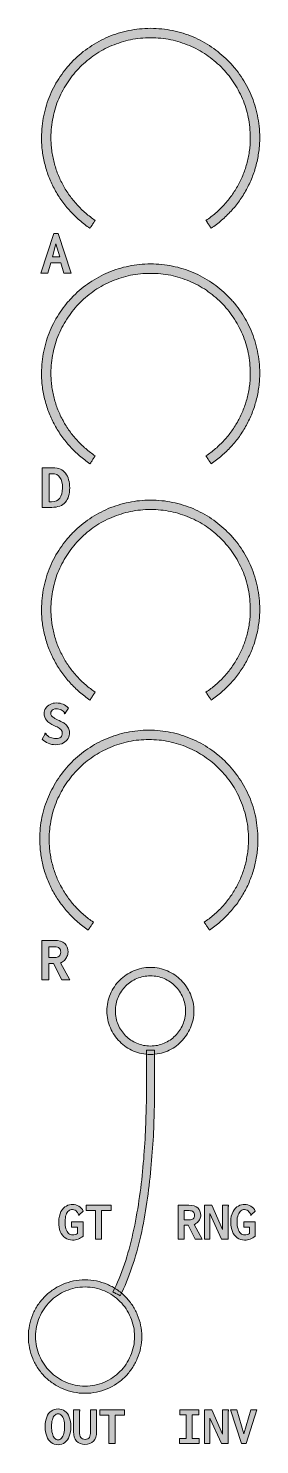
# Model space of a CAD drawing. Header units: inches. Extents: x 210 to 228, y 13 to 123.
import ezdxf

# ---------------------------------------------------------------- set-up
doc = ezdxf.new("R2010")
doc.units = ezdxf.units.IN
doc.header["$MEASUREMENT"] = 0
doc.layers.add('prints', color=7, linetype='Continuous')

# ---------------------------------------------------------------- blocks, each defined once
blk = doc.blocks.new('block 3')
at = {"layer": 'prints', "true_color": 0xffffff}
h = blk.add_hatch(color=7, dxfattribs=at)
h.dxf.hatch_style = 2
edge = h.paths.add_edge_path()
edge.add_spline(control_points=[(228.04, 59.94), (228.04, 60.23), (228.02, 60.52), (227.99, 60.8), (227.96, 61.09), (227.92, 61.37), (227.87, 61.65), (227.81, 61.92), (227.74, 62.19), (227.66, 62.46), (227.57, 62.73), (227.48, 62.99), (227.37, 63.24), (227.26, 63.5), (227.14, 63.74), (227.01, 63.98), (226.88, 64.22), (226.74, 64.46), (226.58, 64.68), (226.43, 64.91), (226.27, 65.13), (226.09, 65.34), (225.92, 65.55), (225.74, 65.75), (225.55, 65.94), (225.35, 66.14), (225.15, 66.32), (224.94, 66.49), (224.73, 66.67), (224.51, 66.83), (224.29, 66.98), (224.06, 67.13), (223.83, 67.28), (223.59, 67.41), (223.35, 67.54), (223.1, 67.66), (222.84, 67.77), (222.59, 67.87), (222.33, 67.97), (222.06, 68.05), (221.8, 68.14), (221.53, 68.21), (221.25, 68.26), (220.97, 68.32), (220.69, 68.36), (220.41, 68.39), (220.12, 68.42), (219.83, 68.44), (219.54, 68.44), (219.25, 68.44), (218.96, 68.42), (218.67, 68.39), (218.38, 68.36), (218.1, 68.32), (217.83, 68.26), (217.55, 68.21), (217.28, 68.14), (217.01, 68.05), (216.75, 67.97), (216.49, 67.87), (216.23, 67.77), (215.98, 67.66), (215.73, 67.54), (215.49, 67.41), (215.25, 67.28), (215.02, 67.13), (214.79, 66.98), (214.56, 66.83), (214.34, 66.67), (214.13, 66.49), (213.92, 66.32), (213.72, 66.14), (213.53, 65.94), (213.34, 65.75), (213.15, 65.55), (212.98, 65.34), (212.81, 65.13), (212.64, 64.91), (212.49, 64.68), (212.34, 64.46), (212.2, 64.22), (212.07, 63.98), (211.93, 63.74), (211.81, 63.5), (211.71, 63.24), (211.6, 62.99), (211.5, 62.73), (211.42, 62.46), (211.34, 62.19), (211.27, 61.92), (211.21, 61.65), (211.15, 61.37), (211.11, 61.09), (211.08, 60.8), (211.05, 60.52), (211.04, 60.23), (211.04, 59.94), (211.04, 59.75), (211.04, 59.57), (211.06, 59.39), (211.07, 59.21), (211.08, 59.03), (211.11, 58.85), (211.13, 58.67), (211.16, 58.5), (211.19, 58.32), (211.23, 58.15), (211.26, 57.98), (211.31, 57.81), (211.35, 57.64), (211.4, 57.47), (211.46, 57.3), (211.51, 57.14), (211.57, 56.97), (211.63, 56.81), (211.7, 56.65), (211.77, 56.49), (211.84, 56.33), (211.91, 56.18), (211.99, 56.02), (212.07, 55.87), (212.16, 55.72), (212.24, 55.57), (212.33, 55.43), (212.43, 55.28), (212.52, 55.14), (212.62, 55), (212.72, 54.86), (212.82, 54.73), (212.93, 54.59), (213.04, 54.46), (213.15, 54.33), (213.27, 54.21), (213.38, 54.08), (213.5, 53.96), (213.62, 53.84), (213.74, 53.72), (213.87, 53.6), (214, 53.49), (214.13, 53.38), (214.26, 53.27), (214.4, 53.17), (214.53, 53.07), (214.67, 52.97), (214.82, 52.87), (214.82, 52.87), (214.84, 52.91), (214.84, 52.91), (214.84, 52.91), (214.87, 52.95), (214.87, 52.95), (214.87, 52.95), (214.89, 52.99), (214.89, 52.99), (214.89, 52.99), (214.92, 53.02), (214.92, 53.02), (214.92, 53.02), (214.94, 53.06), (214.94, 53.06), (214.94, 53.06), (214.97, 53.1), (214.97, 53.1), (214.97, 53.1), (214.99, 53.14), (214.99, 53.14), (214.99, 53.14), (215.02, 53.18), (215.02, 53.18), (215.02, 53.18), (215.05, 53.21), (215.05, 53.21), (215.05, 53.21), (215.07, 53.25), (215.07, 53.25), (215.07, 53.25), (215.1, 53.29), (215.1, 53.29), (215.1, 53.29), (215.12, 53.33), (215.12, 53.33), (215.12, 53.33), (215.15, 53.37), (215.15, 53.37), (215.15, 53.37), (215.17, 53.4), (215.17, 53.4), (215.17, 53.4), (215.2, 53.44), (215.2, 53.44), (215.2, 53.44), (215.22, 53.48), (215.22, 53.48), (215.09, 53.57), (214.97, 53.66), (214.84, 53.75), (214.72, 53.85), (214.6, 53.95), (214.48, 54.05), (214.36, 54.15), (214.24, 54.26), (214.13, 54.36), (214.02, 54.47), (213.91, 54.58), (213.81, 54.7), (213.7, 54.81), (213.6, 54.93), (213.5, 55.05), (213.4, 55.18), (213.31, 55.3), (213.22, 55.43), (213.13, 55.55), (213.04, 55.68), (212.96, 55.82), (212.87, 55.95), (212.79, 56.09), (212.72, 56.22), (212.64, 56.36), (212.57, 56.5), (212.5, 56.64), (212.44, 56.79), (212.37, 56.93), (212.32, 57.08), (212.26, 57.23), (212.2, 57.38), (212.15, 57.53), (212.1, 57.68), (212.06, 57.83), (212.02, 57.99), (211.98, 58.14), (211.94, 58.3), (211.91, 58.46), (211.88, 58.62), (211.86, 58.78), (211.83, 58.94), (211.81, 59.11), (211.8, 59.27), (211.79, 59.44), (211.78, 59.6), (211.77, 59.77), (211.77, 59.94), (211.77, 60.2), (211.79, 60.47), (211.81, 60.73), (211.84, 60.99), (211.88, 61.25), (211.93, 61.5), (211.98, 61.75), (212.05, 62), (212.12, 62.24), (212.2, 62.49), (212.28, 62.72), (212.38, 62.96), (212.48, 63.19), (212.59, 63.41), (212.71, 63.63), (212.83, 63.85), (212.96, 64.07), (213.1, 64.27), (213.24, 64.48), (213.39, 64.68), (213.55, 64.87), (213.71, 65.06), (213.87, 65.25), (214.05, 65.42), (214.22, 65.6), (214.41, 65.77), (214.6, 65.93), (214.79, 66.08), (214.99, 66.23), (215.2, 66.37), (215.41, 66.51), (215.62, 66.64), (215.84, 66.76), (216.06, 66.88), (216.29, 66.99), (216.52, 67.09), (216.75, 67.19), (216.99, 67.28), (217.23, 67.35), (217.47, 67.43), (217.72, 67.49), (217.97, 67.54), (218.23, 67.6), (218.48, 67.64), (218.75, 67.66), (219.01, 67.69), (219.27, 67.7), (219.54, 67.7), (219.81, 67.7), (220.07, 67.69), (220.33, 67.66), (220.59, 67.64), (220.85, 67.6), (221.1, 67.54), (221.35, 67.49), (221.6, 67.43), (221.85, 67.35), (222.09, 67.28), (222.33, 67.19), (222.56, 67.09), (222.79, 66.99), (223.02, 66.88), (223.24, 66.76), (223.46, 66.64), (223.67, 66.51), (223.88, 66.37), (224.08, 66.23), (224.28, 66.08), (224.48, 65.93), (224.67, 65.77), (224.85, 65.6), (225.03, 65.42), (225.2, 65.25), (225.37, 65.06), (225.53, 64.87), (225.69, 64.68), (225.84, 64.48), (225.98, 64.27), (226.12, 64.07), (226.25, 63.85), (226.37, 63.63), (226.49, 63.41), (226.59, 63.19), (226.69, 62.96), (226.79, 62.72), (226.88, 62.49), (226.95, 62.24), (227.03, 62), (227.09, 61.75), (227.15, 61.5), (227.2, 61.25), (227.24, 60.99), (227.26, 60.73), (227.29, 60.47), (227.3, 60.2), (227.3, 59.94), (227.3, 59.77), (227.3, 59.6), (227.29, 59.44), (227.28, 59.27), (227.26, 59.11), (227.24, 58.94), (227.22, 58.78), (227.19, 58.62), (227.16, 58.46), (227.13, 58.3), (227.1, 58.14), (227.06, 57.99), (227.02, 57.83), (226.97, 57.68), (226.92, 57.53), (226.87, 57.38), (226.82, 57.23), (226.76, 57.08), (226.7, 56.93), (226.64, 56.79), (226.57, 56.64), (226.51, 56.5), (226.43, 56.36), (226.36, 56.22), (226.28, 56.09), (226.2, 55.95), (226.12, 55.82), (226.04, 55.68), (225.95, 55.55), (225.86, 55.43), (225.77, 55.3), (225.67, 55.18), (225.57, 55.05), (225.48, 54.93), (225.37, 54.81), (225.27, 54.7), (225.16, 54.58), (225.06, 54.47), (224.94, 54.36), (224.83, 54.26), (224.72, 54.15), (224.6, 54.05), (224.48, 53.95), (224.36, 53.85), (224.23, 53.75), (224.11, 53.66), (223.98, 53.57), (223.85, 53.48), (223.85, 53.48), (223.88, 53.44), (223.88, 53.44), (223.88, 53.44), (223.9, 53.4), (223.9, 53.4), (223.9, 53.4), (223.93, 53.37), (223.93, 53.37), (223.93, 53.37), (223.95, 53.33), (223.95, 53.33), (223.95, 53.33), (223.98, 53.29), (223.98, 53.29), (223.98, 53.29), (224.01, 53.25), (224.01, 53.25), (224.01, 53.25), (224.03, 53.21), (224.03, 53.21), (224.03, 53.21), (224.06, 53.18), (224.06, 53.18), (224.06, 53.18), (224.08, 53.14), (224.08, 53.14), (224.08, 53.14), (224.11, 53.1), (224.11, 53.1), (224.11, 53.1), (224.13, 53.06), (224.13, 53.06), (224.13, 53.06), (224.16, 53.02), (224.16, 53.02), (224.16, 53.02), (224.18, 52.99), (224.18, 52.99), (224.18, 52.99), (224.21, 52.95), (224.21, 52.95), (224.21, 52.95), (224.23, 52.91), (224.23, 52.91), (224.23, 52.91), (224.26, 52.87), (224.26, 52.87), (224.4, 52.97), (224.54, 53.07), (224.68, 53.17), (224.81, 53.27), (224.95, 53.38), (225.08, 53.49), (225.2, 53.6), (225.33, 53.72), (225.45, 53.84), (225.58, 53.96), (225.7, 54.08), (225.81, 54.21), (225.93, 54.33), (226.04, 54.46), (226.14, 54.59), (226.25, 54.73), (226.36, 54.86), (226.46, 55), (226.56, 55.14), (226.65, 55.28), (226.74, 55.43), (226.83, 55.57), (226.92, 55.72), (227, 55.87), (227.08, 56.02), (227.16, 56.18), (227.24, 56.33), (227.31, 56.49), (227.38, 56.65), (227.44, 56.81), (227.51, 56.97), (227.57, 57.14), (227.62, 57.3), (227.67, 57.47), (227.72, 57.64), (227.77, 57.81), (227.81, 57.98), (227.85, 58.15), (227.88, 58.32), (227.92, 58.5), (227.95, 58.67), (227.97, 58.85), (227.99, 59.03), (228.01, 59.21), (228.02, 59.39), (228.03, 59.57), (228.04, 59.75), (228.04, 59.94)], knot_values=[0, 0, 0, 0, 1, 1, 1, 2, 2, 2, 3, 3, 3, 4, 4, 4, 5, 5, 5, 6, 6, 6, 7, 7, 7, 8, 8, 8, 9, 9, 9, 10, 10, 10, 11, 11, 11, 12, 12, 12, 13, 13, 13, 14, 14, 14, 15, 15, 15, 16, 16, 16, 17, 17, 17, 18, 18, 18, 19, 19, 19, 20, 20, 20, 21, 21, 21, 22, 22, 22, 23, 23, 23, 24, 24, 24, 25, 25, 25, 26, 26, 26, 27, 27, 27, 28, 28, 28, 29, 29, 29, 30, 30, 30, 31, 31, 31, 32, 32, 32, 33, 33, 33, 34, 34, 34, 35, 35, 35, 36, 36, 36, 37, 37, 37, 38, 38, 38, 39, 39, 39, 40, 40, 40, 41, 41, 41, 42, 42, 42, 43, 43, 43, 44, 44, 44, 45, 45, 45, 46, 46, 46, 47, 47, 47, 48, 48, 48, 49, 49, 49, 50, 50, 50, 51, 51, 51, 52, 52, 52, 53, 53, 53, 54, 54, 54, 55, 55, 55, 56, 56, 56, 57, 57, 57, 58, 58, 58, 59, 59, 59, 60, 60, 60, 61, 61, 61, 62, 62, 62, 63, 63, 63, 64, 64, 64, 65, 65, 65, 66, 66, 66, 67, 67, 67, 68, 68, 68, 69, 69, 69, 70, 70, 70, 71, 71, 71, 72, 72, 72, 73, 73, 73, 74, 74, 74, 75, 75, 75, 76, 76, 76, 77, 77, 77, 78, 78, 78, 79, 79, 79, 80, 80, 80, 81, 81, 81, 82, 82, 82, 83, 83, 83, 84, 84, 84, 85, 85, 85, 86, 86, 86, 87, 87, 87, 88, 88, 88, 89, 89, 89, 90, 90, 90, 91, 91, 91, 92, 92, 92, 93, 93, 93, 94, 94, 94, 95, 95, 95, 96, 96, 96, 97, 97, 97, 98, 98, 98, 99, 99, 99, 100, 100, 100, 101, 101, 101, 102, 102, 102, 103, 103, 103, 104, 104, 104, 105, 105, 105, 106, 106, 106, 107, 107, 107, 108, 108, 108, 109, 109, 109, 110, 110, 110, 111, 111, 111, 112, 112, 112, 113, 113, 113, 114, 114, 114, 115, 115, 115, 116, 116, 116, 117, 117, 117, 118, 118, 118, 119, 119, 119, 120, 120, 120, 121, 121, 121, 122, 122, 122, 123, 123, 123, 124, 124, 124, 125, 125, 125, 126, 126, 126, 127, 127, 127, 128, 128, 128, 129, 129, 129, 130, 130, 130, 131, 131, 131, 132, 132, 132, 133, 133, 133, 134, 134, 134, 135, 135, 135, 136, 136, 136, 137, 137, 137, 138, 138, 138, 139, 139, 139, 140, 140, 140, 141, 141, 141, 142, 142, 142, 143, 143, 143, 144, 144, 144, 145, 145, 145, 146, 146, 146, 147, 147, 147, 148, 148, 148, 149, 149, 149, 150, 150, 150, 151, 151, 151, 152, 152, 152, 153, 153, 153, 154, 154, 154, 155, 155, 155, 156, 156, 156, 157, 157, 157, 158, 158, 158, 159, 159, 159, 160, 160, 160, 160], degree=3, periodic=1)
at = {"layer": 'prints', "lineweight": 0}
blk.add_open_spline([(228.04, 59.94), (228.04, 60.23), (228.02, 60.52), (227.99, 60.8), (227.96, 61.09), (227.92, 61.37), (227.87, 61.65), (227.81, 61.92), (227.74, 62.19), (227.66, 62.46), (227.57, 62.73), (227.48, 62.99), (227.37, 63.24), (227.26, 63.5), (227.14, 63.74), (227.01, 63.98), (226.88, 64.22), (226.74, 64.46), (226.58, 64.68), (226.43, 64.91), (226.27, 65.13), (226.09, 65.34), (225.92, 65.55), (225.74, 65.75), (225.55, 65.94), (225.35, 66.14), (225.15, 66.32), (224.94, 66.49), (224.73, 66.67), (224.51, 66.83), (224.29, 66.98), (224.06, 67.13), (223.83, 67.28), (223.59, 67.41), (223.35, 67.54), (223.1, 67.66), (222.84, 67.77), (222.59, 67.87), (222.33, 67.97), (222.06, 68.05), (221.8, 68.14), (221.53, 68.21), (221.25, 68.26), (220.97, 68.32), (220.69, 68.36), (220.41, 68.39), (220.12, 68.42), (219.83, 68.44), (219.54, 68.44), (219.25, 68.44), (218.96, 68.42), (218.67, 68.39), (218.38, 68.36), (218.1, 68.32), (217.83, 68.26), (217.55, 68.21), (217.28, 68.14), (217.01, 68.05), (216.75, 67.97), (216.49, 67.87), (216.23, 67.77), (215.98, 67.66), (215.73, 67.54), (215.49, 67.41), (215.25, 67.28), (215.02, 67.13), (214.79, 66.98), (214.56, 66.83), (214.34, 66.67), (214.13, 66.49), (213.92, 66.32), (213.72, 66.14), (213.53, 65.94), (213.34, 65.75), (213.15, 65.55), (212.98, 65.34), (212.81, 65.13), (212.64, 64.91), (212.49, 64.68), (212.34, 64.46), (212.2, 64.22), (212.07, 63.98), (211.93, 63.74), (211.81, 63.5), (211.71, 63.24), (211.6, 62.99), (211.5, 62.73), (211.42, 62.46), (211.34, 62.19), (211.27, 61.92), (211.21, 61.65), (211.15, 61.37), (211.11, 61.09), (211.08, 60.8), (211.05, 60.52), (211.04, 60.23), (211.04, 59.94), (211.04, 59.75), (211.04, 59.57), (211.06, 59.39), (211.07, 59.21), (211.08, 59.03), (211.11, 58.85), (211.13, 58.67), (211.16, 58.5), (211.19, 58.32), (211.23, 58.15), (211.26, 57.98), (211.31, 57.81), (211.35, 57.64), (211.4, 57.47), (211.46, 57.3), (211.51, 57.14), (211.57, 56.97), (211.63, 56.81), (211.7, 56.65), (211.77, 56.49), (211.84, 56.33), (211.91, 56.18), (211.99, 56.02), (212.07, 55.87), (212.16, 55.72), (212.24, 55.57), (212.33, 55.43), (212.43, 55.28), (212.52, 55.14), (212.62, 55), (212.72, 54.86), (212.82, 54.73), (212.93, 54.59), (213.04, 54.46), (213.15, 54.33), (213.27, 54.21), (213.38, 54.08), (213.5, 53.96), (213.62, 53.84), (213.74, 53.72), (213.87, 53.6), (214, 53.49), (214.13, 53.38), (214.26, 53.27), (214.4, 53.17), (214.53, 53.07), (214.67, 52.97), (214.82, 52.87), (214.82, 52.87), (214.84, 52.91), (214.84, 52.91), (214.84, 52.91), (214.87, 52.95), (214.87, 52.95), (214.87, 52.95), (214.89, 52.99), (214.89, 52.99), (214.89, 52.99), (214.92, 53.02), (214.92, 53.02), (214.92, 53.02), (214.94, 53.06), (214.94, 53.06), (214.94, 53.06), (214.97, 53.1), (214.97, 53.1), (214.97, 53.1), (214.99, 53.14), (214.99, 53.14), (214.99, 53.14), (215.02, 53.18), (215.02, 53.18), (215.02, 53.18), (215.05, 53.21), (215.05, 53.21), (215.05, 53.21), (215.07, 53.25), (215.07, 53.25), (215.07, 53.25), (215.1, 53.29), (215.1, 53.29), (215.1, 53.29), (215.12, 53.33), (215.12, 53.33), (215.12, 53.33), (215.15, 53.37), (215.15, 53.37), (215.15, 53.37), (215.17, 53.4), (215.17, 53.4), (215.17, 53.4), (215.2, 53.44), (215.2, 53.44), (215.2, 53.44), (215.22, 53.48), (215.22, 53.48), (215.09, 53.57), (214.97, 53.66), (214.84, 53.75), (214.72, 53.85), (214.6, 53.95), (214.48, 54.05), (214.36, 54.15), (214.24, 54.26), (214.13, 54.36), (214.02, 54.47), (213.91, 54.58), (213.81, 54.7), (213.7, 54.81), (213.6, 54.93), (213.5, 55.05), (213.4, 55.18), (213.31, 55.3), (213.22, 55.43), (213.13, 55.55), (213.04, 55.68), (212.96, 55.82), (212.87, 55.95), (212.79, 56.09), (212.72, 56.22), (212.64, 56.36), (212.57, 56.5), (212.5, 56.64), (212.44, 56.79), (212.37, 56.93), (212.32, 57.08), (212.26, 57.23), (212.2, 57.38), (212.15, 57.53), (212.1, 57.68), (212.06, 57.83), (212.02, 57.99), (211.98, 58.14), (211.94, 58.3), (211.91, 58.46), (211.88, 58.62), (211.86, 58.78), (211.83, 58.94), (211.81, 59.11), (211.8, 59.27), (211.79, 59.44), (211.78, 59.6), (211.77, 59.77), (211.77, 59.94), (211.77, 60.2), (211.79, 60.47), (211.81, 60.73), (211.84, 60.99), (211.88, 61.25), (211.93, 61.5), (211.98, 61.75), (212.05, 62), (212.12, 62.24), (212.2, 62.49), (212.28, 62.72), (212.38, 62.96), (212.48, 63.19), (212.59, 63.41), (212.71, 63.63), (212.83, 63.85), (212.96, 64.07), (213.1, 64.27), (213.24, 64.48), (213.39, 64.68), (213.55, 64.87), (213.71, 65.06), (213.87, 65.25), (214.05, 65.42), (214.22, 65.6), (214.41, 65.77), (214.6, 65.93), (214.79, 66.08), (214.99, 66.23), (215.2, 66.37), (215.41, 66.51), (215.62, 66.64), (215.84, 66.76), (216.06, 66.88), (216.29, 66.99), (216.52, 67.09), (216.75, 67.19), (216.99, 67.28), (217.23, 67.35), (217.47, 67.43), (217.72, 67.49), (217.97, 67.54), (218.23, 67.6), (218.48, 67.64), (218.75, 67.66), (219.01, 67.69), (219.27, 67.7), (219.54, 67.7), (219.81, 67.7), (220.07, 67.69), (220.33, 67.66), (220.59, 67.64), (220.85, 67.6), (221.1, 67.54), (221.35, 67.49), (221.6, 67.43), (221.85, 67.35), (222.09, 67.28), (222.33, 67.19), (222.56, 67.09), (222.79, 66.99), (223.02, 66.88), (223.24, 66.76), (223.46, 66.64), (223.67, 66.51), (223.88, 66.37), (224.08, 66.23), (224.28, 66.08), (224.48, 65.93), (224.67, 65.77), (224.85, 65.6), (225.03, 65.42), (225.2, 65.25), (225.37, 65.06), (225.53, 64.87), (225.69, 64.68), (225.84, 64.48), (225.98, 64.27), (226.12, 64.07), (226.25, 63.85), (226.37, 63.63), (226.49, 63.41), (226.59, 63.19), (226.69, 62.96), (226.79, 62.72), (226.88, 62.49), (226.95, 62.24), (227.03, 62), (227.09, 61.75), (227.15, 61.5), (227.2, 61.25), (227.24, 60.99), (227.26, 60.73), (227.29, 60.47), (227.3, 60.2), (227.3, 59.94), (227.3, 59.77), (227.3, 59.6), (227.29, 59.44), (227.28, 59.27), (227.26, 59.11), (227.24, 58.94), (227.22, 58.78), (227.19, 58.62), (227.16, 58.46), (227.13, 58.3), (227.1, 58.14), (227.06, 57.99), (227.02, 57.83), (226.97, 57.68), (226.92, 57.53), (226.87, 57.38), (226.82, 57.23), (226.76, 57.08), (226.7, 56.93), (226.64, 56.79), (226.57, 56.64), (226.51, 56.5), (226.43, 56.36), (226.36, 56.22), (226.28, 56.09), (226.2, 55.95), (226.12, 55.82), (226.04, 55.68), (225.95, 55.55), (225.86, 55.43), (225.77, 55.3), (225.67, 55.18), (225.57, 55.05), (225.48, 54.93), (225.37, 54.81), (225.27, 54.7), (225.16, 54.58), (225.06, 54.47), (224.94, 54.36), (224.83, 54.26), (224.72, 54.15), (224.6, 54.05), (224.48, 53.95), (224.36, 53.85), (224.23, 53.75), (224.11, 53.66), (223.98, 53.57), (223.85, 53.48), (223.85, 53.48), (223.88, 53.44), (223.88, 53.44), (223.88, 53.44), (223.9, 53.4), (223.9, 53.4), (223.9, 53.4), (223.93, 53.37), (223.93, 53.37), (223.93, 53.37), (223.95, 53.33), (223.95, 53.33), (223.95, 53.33), (223.98, 53.29), (223.98, 53.29), (223.98, 53.29), (224.01, 53.25), (224.01, 53.25), (224.01, 53.25), (224.03, 53.21), (224.03, 53.21), (224.03, 53.21), (224.06, 53.18), (224.06, 53.18), (224.06, 53.18), (224.08, 53.14), (224.08, 53.14), (224.08, 53.14), (224.11, 53.1), (224.11, 53.1), (224.11, 53.1), (224.13, 53.06), (224.13, 53.06), (224.13, 53.06), (224.16, 53.02), (224.16, 53.02), (224.16, 53.02), (224.18, 52.99), (224.18, 52.99), (224.18, 52.99), (224.21, 52.95), (224.21, 52.95), (224.21, 52.95), (224.23, 52.91), (224.23, 52.91), (224.23, 52.91), (224.26, 52.87), (224.26, 52.87), (224.4, 52.97), (224.54, 53.07), (224.68, 53.17), (224.81, 53.27), (224.95, 53.38), (225.08, 53.49), (225.2, 53.6), (225.33, 53.72), (225.45, 53.84), (225.58, 53.96), (225.7, 54.08), (225.81, 54.21), (225.93, 54.33), (226.04, 54.46), (226.14, 54.59), (226.25, 54.73), (226.36, 54.86), (226.46, 55), (226.56, 55.14), (226.65, 55.28), (226.74, 55.43), (226.83, 55.57), (226.92, 55.72), (227, 55.87), (227.08, 56.02), (227.16, 56.18), (227.24, 56.33), (227.31, 56.49), (227.38, 56.65), (227.44, 56.81), (227.51, 56.97), (227.57, 57.14), (227.62, 57.3), (227.67, 57.47), (227.72, 57.64), (227.77, 57.81), (227.81, 57.98), (227.85, 58.15), (227.88, 58.32), (227.92, 58.5), (227.95, 58.67), (227.97, 58.85), (227.99, 59.03), (228.01, 59.21), (228.02, 59.39), (228.03, 59.57), (228.04, 59.75), (228.04, 59.94)], degree=3, knots=[0, 0, 0, 0, 1, 1, 1, 2, 2, 2, 3, 3, 3, 4, 4, 4, 5, 5, 5, 6, 6, 6, 7, 7, 7, 8, 8, 8, 9, 9, 9, 10, 10, 10, 11, 11, 11, 12, 12, 12, 13, 13, 13, 14, 14, 14, 15, 15, 15, 16, 16, 16, 17, 17, 17, 18, 18, 18, 19, 19, 19, 20, 20, 20, 21, 21, 21, 22, 22, 22, 23, 23, 23, 24, 24, 24, 25, 25, 25, 26, 26, 26, 27, 27, 27, 28, 28, 28, 29, 29, 29, 30, 30, 30, 31, 31, 31, 32, 32, 32, 33, 33, 33, 34, 34, 34, 35, 35, 35, 36, 36, 36, 37, 37, 37, 38, 38, 38, 39, 39, 39, 40, 40, 40, 41, 41, 41, 42, 42, 42, 43, 43, 43, 44, 44, 44, 45, 45, 45, 46, 46, 46, 47, 47, 47, 48, 48, 48, 49, 49, 49, 50, 50, 50, 51, 51, 51, 52, 52, 52, 53, 53, 53, 54, 54, 54, 55, 55, 55, 56, 56, 56, 57, 57, 57, 58, 58, 58, 59, 59, 59, 60, 60, 60, 61, 61, 61, 62, 62, 62, 63, 63, 63, 64, 64, 64, 65, 65, 65, 66, 66, 66, 67, 67, 67, 68, 68, 68, 69, 69, 69, 70, 70, 70, 71, 71, 71, 72, 72, 72, 73, 73, 73, 74, 74, 74, 75, 75, 75, 76, 76, 76, 77, 77, 77, 78, 78, 78, 79, 79, 79, 80, 80, 80, 81, 81, 81, 82, 82, 82, 83, 83, 83, 84, 84, 84, 85, 85, 85, 86, 86, 86, 87, 87, 87, 88, 88, 88, 89, 89, 89, 90, 90, 90, 91, 91, 91, 92, 92, 92, 93, 93, 93, 94, 94, 94, 95, 95, 95, 96, 96, 96, 97, 97, 97, 98, 98, 98, 99, 99, 99, 100, 100, 100, 101, 101, 101, 102, 102, 102, 103, 103, 103, 104, 104, 104, 105, 105, 105, 106, 106, 106, 107, 107, 107, 108, 108, 108, 109, 109, 109, 110, 110, 110, 111, 111, 111, 112, 112, 112, 113, 113, 113, 114, 114, 114, 115, 115, 115, 116, 116, 116, 117, 117, 117, 118, 118, 118, 119, 119, 119, 120, 120, 120, 121, 121, 121, 122, 122, 122, 123, 123, 123, 124, 124, 124, 125, 125, 125, 126, 126, 126, 127, 127, 127, 128, 128, 128, 129, 129, 129, 130, 130, 130, 131, 131, 131, 132, 132, 132, 133, 133, 133, 134, 134, 134, 135, 135, 135, 136, 136, 136, 137, 137, 137, 138, 138, 138, 139, 139, 139, 140, 140, 140, 141, 141, 141, 142, 142, 142, 143, 143, 143, 144, 144, 144, 145, 145, 145, 146, 146, 146, 147, 147, 147, 148, 148, 148, 149, 149, 149, 150, 150, 150, 151, 151, 151, 152, 152, 152, 153, 153, 153, 154, 154, 154, 155, 155, 155, 156, 156, 156, 157, 157, 157, 158, 158, 158, 159, 159, 159, 160, 160, 160, 160], dxfattribs=at)
blk = doc.blocks.new('block 4')
at = {"layer": 'prints', "true_color": 0xffffff}
h = blk.add_hatch(color=7, dxfattribs=at)
h.dxf.hatch_style = 2
edge = h.paths.add_edge_path()
edge.add_spline(control_points=[(228.18, 77.85), (228.18, 78.14), (228.16, 78.43), (228.13, 78.72), (228.1, 79), (228.06, 79.28), (228, 79.56), (227.95, 79.84), (227.88, 80.11), (227.79, 80.37), (227.71, 80.64), (227.61, 80.9), (227.51, 81.15), (227.4, 81.41), (227.28, 81.66), (227.15, 81.9), (227.02, 82.14), (226.88, 82.37), (226.72, 82.6), (226.57, 82.82), (226.41, 83.04), (226.23, 83.25), (226.06, 83.46), (225.88, 83.66), (225.68, 83.86), (225.49, 84.05), (225.29, 84.23), (225.08, 84.4), (224.87, 84.58), (224.65, 84.74), (224.43, 84.89), (224.2, 85.05), (223.97, 85.19), (223.72, 85.32), (223.48, 85.45), (223.24, 85.57), (222.98, 85.68), (222.73, 85.79), (222.47, 85.88), (222.2, 85.96), (221.93, 86.05), (221.66, 86.12), (221.39, 86.17), (221.11, 86.23), (220.83, 86.27), (220.54, 86.3), (220.26, 86.33), (219.97, 86.35), (219.68, 86.35), (219.38, 86.35), (219.09, 86.33), (218.81, 86.3), (218.52, 86.27), (218.24, 86.23), (217.97, 86.17), (217.69, 86.12), (217.42, 86.05), (217.15, 85.96), (216.89, 85.88), (216.62, 85.79), (216.37, 85.68), (216.12, 85.57), (215.87, 85.45), (215.63, 85.32), (215.39, 85.19), (215.15, 85.05), (214.93, 84.89), (214.7, 84.74), (214.48, 84.58), (214.27, 84.4), (214.06, 84.23), (213.86, 84.05), (213.67, 83.86), (213.48, 83.66), (213.29, 83.46), (213.12, 83.25), (212.95, 83.04), (212.78, 82.82), (212.63, 82.6), (212.48, 82.37), (212.33, 82.14), (212.2, 81.9), (212.07, 81.66), (211.95, 81.41), (211.84, 81.15), (211.74, 80.9), (211.64, 80.64), (211.56, 80.37), (211.48, 80.11), (211.41, 79.84), (211.35, 79.56), (211.29, 79.28), (211.25, 79), (211.22, 78.72), (211.19, 78.43), (211.18, 78.14), (211.18, 77.85), (211.18, 77.66), (211.18, 77.48), (211.19, 77.3), (211.2, 77.12), (211.22, 76.94), (211.24, 76.76), (211.27, 76.58), (211.3, 76.41), (211.33, 76.23), (211.36, 76.06), (211.4, 75.89), (211.45, 75.72), (211.49, 75.55), (211.54, 75.38), (211.59, 75.21), (211.65, 75.05), (211.71, 74.88), (211.77, 74.72), (211.84, 74.56), (211.9, 74.4), (211.98, 74.25), (212.05, 74.09), (212.13, 73.94), (212.21, 73.79), (212.29, 73.63), (212.38, 73.49), (212.47, 73.34), (212.56, 73.2), (212.66, 73.05), (212.76, 72.91), (212.86, 72.78), (212.96, 72.64), (213.07, 72.51), (213.18, 72.37), (213.29, 72.24), (213.4, 72.12), (213.52, 71.99), (213.64, 71.87), (213.76, 71.75), (213.88, 71.63), (214.01, 71.52), (214.14, 71.4), (214.27, 71.29), (214.4, 71.19), (214.54, 71.08), (214.67, 70.98), (214.81, 70.88), (214.95, 70.78), (214.95, 70.78), (214.98, 70.82), (214.98, 70.82), (214.98, 70.82), (215.01, 70.86), (215.01, 70.86), (215.01, 70.86), (215.03, 70.9), (215.03, 70.9), (215.03, 70.9), (215.06, 70.94), (215.06, 70.94), (215.06, 70.94), (215.08, 70.97), (215.08, 70.97), (215.08, 70.97), (215.11, 71.01), (215.11, 71.01), (215.11, 71.01), (215.13, 71.05), (215.13, 71.05), (215.13, 71.05), (215.16, 71.09), (215.16, 71.09), (215.16, 71.09), (215.18, 71.13), (215.18, 71.13), (215.18, 71.13), (215.21, 71.16), (215.21, 71.16), (215.21, 71.16), (215.23, 71.2), (215.23, 71.2), (215.23, 71.2), (215.26, 71.24), (215.26, 71.24), (215.26, 71.24), (215.29, 71.28), (215.29, 71.28), (215.29, 71.28), (215.31, 71.32), (215.31, 71.32), (215.31, 71.32), (215.34, 71.35), (215.34, 71.35), (215.34, 71.35), (215.36, 71.39), (215.36, 71.39), (215.23, 71.48), (215.1, 71.57), (214.98, 71.67), (214.86, 71.76), (214.73, 71.86), (214.62, 71.96), (214.5, 72.06), (214.38, 72.17), (214.27, 72.28), (214.16, 72.38), (214.05, 72.5), (213.94, 72.61), (213.84, 72.73), (213.74, 72.85), (213.64, 72.97), (213.54, 73.09), (213.45, 73.21), (213.36, 73.34), (213.26, 73.47), (213.18, 73.6), (213.09, 73.73), (213.01, 73.86), (212.93, 74), (212.86, 74.14), (212.78, 74.27), (212.71, 74.41), (212.64, 74.56), (212.57, 74.7), (212.51, 74.84), (212.45, 74.99), (212.39, 75.14), (212.34, 75.29), (212.29, 75.44), (212.24, 75.59), (212.2, 75.75), (212.16, 75.9), (212.12, 76.06), (212.08, 76.21), (212.05, 76.37), (212.02, 76.53), (211.99, 76.69), (211.97, 76.86), (211.95, 77.02), (211.94, 77.18), (211.93, 77.35), (211.91, 77.51), (211.91, 77.68), (211.91, 77.85), (211.91, 78.12), (211.92, 78.38), (211.95, 78.64), (211.98, 78.9), (212.02, 79.16), (212.07, 79.41), (212.12, 79.66), (212.18, 79.91), (212.26, 80.15), (212.33, 80.4), (212.42, 80.64), (212.52, 80.87), (212.62, 81.1), (212.73, 81.33), (212.85, 81.55), (212.97, 81.77), (213.1, 81.98), (213.24, 82.19), (213.38, 82.39), (213.53, 82.59), (213.69, 82.78), (213.84, 82.98), (214.01, 83.16), (214.19, 83.34), (214.36, 83.51), (214.55, 83.68), (214.74, 83.84), (214.93, 84), (215.13, 84.15), (215.34, 84.29), (215.54, 84.43), (215.76, 84.56), (215.98, 84.68), (216.2, 84.8), (216.42, 84.9), (216.66, 85), (216.89, 85.1), (217.13, 85.19), (217.37, 85.26), (217.61, 85.34), (217.86, 85.4), (218.11, 85.46), (218.37, 85.51), (218.62, 85.55), (218.88, 85.57), (219.14, 85.6), (219.41, 85.61), (219.68, 85.61), (219.94, 85.61), (220.21, 85.6), (220.47, 85.57), (220.73, 85.55), (220.99, 85.51), (221.24, 85.46), (221.49, 85.4), (221.74, 85.34), (221.98, 85.26), (222.23, 85.19), (222.46, 85.1), (222.7, 85), (222.93, 84.9), (223.15, 84.8), (223.37, 84.68), (223.6, 84.56), (223.81, 84.43), (224.02, 84.29), (224.22, 84.15), (224.42, 84), (224.61, 83.84), (224.81, 83.68), (224.99, 83.51), (225.17, 83.34), (225.34, 83.16), (225.51, 82.98), (225.67, 82.78), (225.83, 82.59), (225.97, 82.39), (226.11, 82.19), (226.25, 81.98), (226.38, 81.77), (226.5, 81.55), (226.62, 81.33), (226.73, 81.1), (226.83, 80.87), (226.93, 80.64), (227.02, 80.4), (227.09, 80.15), (227.17, 79.91), (227.23, 79.66), (227.28, 79.41), (227.34, 79.16), (227.38, 78.9), (227.4, 78.64), (227.43, 78.38), (227.44, 78.12), (227.44, 77.85), (227.44, 77.68), (227.44, 77.51), (227.43, 77.35), (227.42, 77.18), (227.4, 77.02), (227.38, 76.86), (227.36, 76.69), (227.33, 76.53), (227.3, 76.37), (227.27, 76.21), (227.24, 76.06), (227.2, 75.9), (227.16, 75.75), (227.11, 75.59), (227.06, 75.44), (227.01, 75.29), (226.96, 75.14), (226.9, 74.99), (226.84, 74.84), (226.78, 74.7), (226.71, 74.56), (226.64, 74.41), (226.57, 74.27), (226.5, 74.14), (226.42, 74), (226.34, 73.86), (226.26, 73.73), (226.18, 73.6), (226.09, 73.47), (226, 73.34), (225.91, 73.21), (225.81, 73.09), (225.71, 72.97), (225.61, 72.85), (225.51, 72.73), (225.41, 72.61), (225.3, 72.5), (225.19, 72.38), (225.08, 72.28), (224.97, 72.17), (224.85, 72.06), (224.74, 71.96), (224.62, 71.86), (224.5, 71.76), (224.37, 71.67), (224.25, 71.57), (224.12, 71.48), (223.99, 71.39), (223.99, 71.39), (224.02, 71.35), (224.02, 71.35), (224.02, 71.35), (224.04, 71.32), (224.04, 71.32), (224.04, 71.32), (224.07, 71.28), (224.07, 71.28), (224.07, 71.28), (224.09, 71.24), (224.09, 71.24), (224.09, 71.24), (224.12, 71.2), (224.12, 71.2), (224.12, 71.2), (224.14, 71.16), (224.14, 71.16), (224.14, 71.16), (224.17, 71.13), (224.17, 71.13), (224.17, 71.13), (224.19, 71.09), (224.19, 71.09), (224.19, 71.09), (224.22, 71.05), (224.22, 71.05), (224.22, 71.05), (224.24, 71.01), (224.24, 71.01), (224.24, 71.01), (224.27, 70.97), (224.27, 70.97), (224.27, 70.97), (224.3, 70.94), (224.3, 70.94), (224.3, 70.94), (224.32, 70.9), (224.32, 70.9), (224.32, 70.9), (224.35, 70.86), (224.35, 70.86), (224.35, 70.86), (224.37, 70.82), (224.37, 70.82), (224.37, 70.82), (224.4, 70.78), (224.4, 70.78), (224.54, 70.88), (224.68, 70.98), (224.82, 71.08), (224.95, 71.19), (225.08, 71.29), (225.21, 71.4), (225.34, 71.52), (225.47, 71.63), (225.59, 71.75), (225.71, 71.87), (225.83, 71.99), (225.95, 72.12), (226.06, 72.24), (226.18, 72.37), (226.28, 72.51), (226.39, 72.64), (226.49, 72.78), (226.59, 72.91), (226.69, 73.05), (226.79, 73.2), (226.88, 73.34), (226.97, 73.49), (227.06, 73.63), (227.14, 73.79), (227.22, 73.94), (227.3, 74.09), (227.37, 74.25), (227.45, 74.4), (227.52, 74.56), (227.58, 74.72), (227.64, 74.88), (227.7, 75.05), (227.76, 75.21), (227.81, 75.38), (227.86, 75.55), (227.91, 75.72), (227.95, 75.89), (227.99, 76.06), (228.02, 76.23), (228.06, 76.41), (228.08, 76.58), (228.11, 76.76), (228.13, 76.94), (228.15, 77.12), (228.16, 77.3), (228.17, 77.48), (228.18, 77.66), (228.18, 77.85)], knot_values=[0, 0, 0, 0, 1, 1, 1, 2, 2, 2, 3, 3, 3, 4, 4, 4, 5, 5, 5, 6, 6, 6, 7, 7, 7, 8, 8, 8, 9, 9, 9, 10, 10, 10, 11, 11, 11, 12, 12, 12, 13, 13, 13, 14, 14, 14, 15, 15, 15, 16, 16, 16, 17, 17, 17, 18, 18, 18, 19, 19, 19, 20, 20, 20, 21, 21, 21, 22, 22, 22, 23, 23, 23, 24, 24, 24, 25, 25, 25, 26, 26, 26, 27, 27, 27, 28, 28, 28, 29, 29, 29, 30, 30, 30, 31, 31, 31, 32, 32, 32, 33, 33, 33, 34, 34, 34, 35, 35, 35, 36, 36, 36, 37, 37, 37, 38, 38, 38, 39, 39, 39, 40, 40, 40, 41, 41, 41, 42, 42, 42, 43, 43, 43, 44, 44, 44, 45, 45, 45, 46, 46, 46, 47, 47, 47, 48, 48, 48, 49, 49, 49, 50, 50, 50, 51, 51, 51, 52, 52, 52, 53, 53, 53, 54, 54, 54, 55, 55, 55, 56, 56, 56, 57, 57, 57, 58, 58, 58, 59, 59, 59, 60, 60, 60, 61, 61, 61, 62, 62, 62, 63, 63, 63, 64, 64, 64, 65, 65, 65, 66, 66, 66, 67, 67, 67, 68, 68, 68, 69, 69, 69, 70, 70, 70, 71, 71, 71, 72, 72, 72, 73, 73, 73, 74, 74, 74, 75, 75, 75, 76, 76, 76, 77, 77, 77, 78, 78, 78, 79, 79, 79, 80, 80, 80, 81, 81, 81, 82, 82, 82, 83, 83, 83, 84, 84, 84, 85, 85, 85, 86, 86, 86, 87, 87, 87, 88, 88, 88, 89, 89, 89, 90, 90, 90, 91, 91, 91, 92, 92, 92, 93, 93, 93, 94, 94, 94, 95, 95, 95, 96, 96, 96, 97, 97, 97, 98, 98, 98, 99, 99, 99, 100, 100, 100, 101, 101, 101, 102, 102, 102, 103, 103, 103, 104, 104, 104, 105, 105, 105, 106, 106, 106, 107, 107, 107, 108, 108, 108, 109, 109, 109, 110, 110, 110, 111, 111, 111, 112, 112, 112, 113, 113, 113, 114, 114, 114, 115, 115, 115, 116, 116, 116, 117, 117, 117, 118, 118, 118, 119, 119, 119, 120, 120, 120, 121, 121, 121, 122, 122, 122, 123, 123, 123, 124, 124, 124, 125, 125, 125, 126, 126, 126, 127, 127, 127, 128, 128, 128, 129, 129, 129, 130, 130, 130, 131, 131, 131, 132, 132, 132, 133, 133, 133, 134, 134, 134, 135, 135, 135, 136, 136, 136, 137, 137, 137, 138, 138, 138, 139, 139, 139, 140, 140, 140, 141, 141, 141, 142, 142, 142, 143, 143, 143, 144, 144, 144, 145, 145, 145, 146, 146, 146, 147, 147, 147, 148, 148, 148, 149, 149, 149, 150, 150, 150, 151, 151, 151, 152, 152, 152, 153, 153, 153, 154, 154, 154, 155, 155, 155, 156, 156, 156, 157, 157, 157, 158, 158, 158, 159, 159, 159, 160, 160, 160, 160], degree=3, periodic=1)
at = {"layer": 'prints', "lineweight": 0}
blk.add_open_spline([(228.18, 77.85), (228.18, 78.14), (228.16, 78.43), (228.13, 78.72), (228.1, 79), (228.06, 79.28), (228, 79.56), (227.95, 79.84), (227.88, 80.11), (227.79, 80.37), (227.71, 80.64), (227.61, 80.9), (227.51, 81.15), (227.4, 81.41), (227.28, 81.66), (227.15, 81.9), (227.02, 82.14), (226.88, 82.37), (226.72, 82.6), (226.57, 82.82), (226.41, 83.04), (226.23, 83.25), (226.06, 83.46), (225.88, 83.66), (225.68, 83.86), (225.49, 84.05), (225.29, 84.23), (225.08, 84.4), (224.87, 84.58), (224.65, 84.74), (224.43, 84.89), (224.2, 85.05), (223.97, 85.19), (223.72, 85.32), (223.48, 85.45), (223.24, 85.57), (222.98, 85.68), (222.73, 85.79), (222.47, 85.88), (222.2, 85.96), (221.93, 86.05), (221.66, 86.12), (221.39, 86.17), (221.11, 86.23), (220.83, 86.27), (220.54, 86.3), (220.26, 86.33), (219.97, 86.35), (219.68, 86.35), (219.38, 86.35), (219.09, 86.33), (218.81, 86.3), (218.52, 86.27), (218.24, 86.23), (217.97, 86.17), (217.69, 86.12), (217.42, 86.05), (217.15, 85.96), (216.89, 85.88), (216.62, 85.79), (216.37, 85.68), (216.12, 85.57), (215.87, 85.45), (215.63, 85.32), (215.39, 85.19), (215.15, 85.05), (214.93, 84.89), (214.7, 84.74), (214.48, 84.58), (214.27, 84.4), (214.06, 84.23), (213.86, 84.05), (213.67, 83.86), (213.48, 83.66), (213.29, 83.46), (213.12, 83.25), (212.95, 83.04), (212.78, 82.82), (212.63, 82.6), (212.48, 82.37), (212.33, 82.14), (212.2, 81.9), (212.07, 81.66), (211.95, 81.41), (211.84, 81.15), (211.74, 80.9), (211.64, 80.64), (211.56, 80.37), (211.48, 80.11), (211.41, 79.84), (211.35, 79.56), (211.29, 79.28), (211.25, 79), (211.22, 78.72), (211.19, 78.43), (211.18, 78.14), (211.18, 77.85), (211.18, 77.66), (211.18, 77.48), (211.19, 77.3), (211.2, 77.12), (211.22, 76.94), (211.24, 76.76), (211.27, 76.58), (211.3, 76.41), (211.33, 76.23), (211.36, 76.06), (211.4, 75.89), (211.45, 75.72), (211.49, 75.55), (211.54, 75.38), (211.59, 75.21), (211.65, 75.05), (211.71, 74.88), (211.77, 74.72), (211.84, 74.56), (211.9, 74.4), (211.98, 74.25), (212.05, 74.09), (212.13, 73.94), (212.21, 73.79), (212.29, 73.63), (212.38, 73.49), (212.47, 73.34), (212.56, 73.2), (212.66, 73.05), (212.76, 72.91), (212.86, 72.78), (212.96, 72.64), (213.07, 72.51), (213.18, 72.37), (213.29, 72.24), (213.4, 72.12), (213.52, 71.99), (213.64, 71.87), (213.76, 71.75), (213.88, 71.63), (214.01, 71.52), (214.14, 71.4), (214.27, 71.29), (214.4, 71.19), (214.54, 71.08), (214.67, 70.98), (214.81, 70.88), (214.95, 70.78), (214.95, 70.78), (214.98, 70.82), (214.98, 70.82), (214.98, 70.82), (215.01, 70.86), (215.01, 70.86), (215.01, 70.86), (215.03, 70.9), (215.03, 70.9), (215.03, 70.9), (215.06, 70.94), (215.06, 70.94), (215.06, 70.94), (215.08, 70.97), (215.08, 70.97), (215.08, 70.97), (215.11, 71.01), (215.11, 71.01), (215.11, 71.01), (215.13, 71.05), (215.13, 71.05), (215.13, 71.05), (215.16, 71.09), (215.16, 71.09), (215.16, 71.09), (215.18, 71.13), (215.18, 71.13), (215.18, 71.13), (215.21, 71.16), (215.21, 71.16), (215.21, 71.16), (215.23, 71.2), (215.23, 71.2), (215.23, 71.2), (215.26, 71.24), (215.26, 71.24), (215.26, 71.24), (215.29, 71.28), (215.29, 71.28), (215.29, 71.28), (215.31, 71.32), (215.31, 71.32), (215.31, 71.32), (215.34, 71.35), (215.34, 71.35), (215.34, 71.35), (215.36, 71.39), (215.36, 71.39), (215.23, 71.48), (215.1, 71.57), (214.98, 71.67), (214.86, 71.76), (214.73, 71.86), (214.62, 71.96), (214.5, 72.06), (214.38, 72.17), (214.27, 72.28), (214.16, 72.38), (214.05, 72.5), (213.94, 72.61), (213.84, 72.73), (213.74, 72.85), (213.64, 72.97), (213.54, 73.09), (213.45, 73.21), (213.36, 73.34), (213.26, 73.47), (213.18, 73.6), (213.09, 73.73), (213.01, 73.86), (212.93, 74), (212.86, 74.14), (212.78, 74.27), (212.71, 74.41), (212.64, 74.56), (212.57, 74.7), (212.51, 74.84), (212.45, 74.99), (212.39, 75.14), (212.34, 75.29), (212.29, 75.44), (212.24, 75.59), (212.2, 75.75), (212.16, 75.9), (212.12, 76.06), (212.08, 76.21), (212.05, 76.37), (212.02, 76.53), (211.99, 76.69), (211.97, 76.86), (211.95, 77.02), (211.94, 77.18), (211.93, 77.35), (211.91, 77.51), (211.91, 77.68), (211.91, 77.85), (211.91, 78.12), (211.92, 78.38), (211.95, 78.64), (211.98, 78.9), (212.02, 79.16), (212.07, 79.41), (212.12, 79.66), (212.18, 79.91), (212.26, 80.15), (212.33, 80.4), (212.42, 80.64), (212.52, 80.87), (212.62, 81.1), (212.73, 81.33), (212.85, 81.55), (212.97, 81.77), (213.1, 81.98), (213.24, 82.19), (213.38, 82.39), (213.53, 82.59), (213.69, 82.78), (213.84, 82.98), (214.01, 83.16), (214.19, 83.34), (214.36, 83.51), (214.55, 83.68), (214.74, 83.84), (214.93, 84), (215.13, 84.15), (215.34, 84.29), (215.54, 84.43), (215.76, 84.56), (215.98, 84.68), (216.2, 84.8), (216.42, 84.9), (216.66, 85), (216.89, 85.1), (217.13, 85.19), (217.37, 85.26), (217.61, 85.34), (217.86, 85.4), (218.11, 85.46), (218.37, 85.51), (218.62, 85.55), (218.88, 85.57), (219.14, 85.6), (219.41, 85.61), (219.68, 85.61), (219.94, 85.61), (220.21, 85.6), (220.47, 85.57), (220.73, 85.55), (220.99, 85.51), (221.24, 85.46), (221.49, 85.4), (221.74, 85.34), (221.98, 85.26), (222.23, 85.19), (222.46, 85.1), (222.7, 85), (222.93, 84.9), (223.15, 84.8), (223.37, 84.68), (223.6, 84.56), (223.81, 84.43), (224.02, 84.29), (224.22, 84.15), (224.42, 84), (224.61, 83.84), (224.81, 83.68), (224.99, 83.51), (225.17, 83.34), (225.34, 83.16), (225.51, 82.98), (225.67, 82.78), (225.83, 82.59), (225.97, 82.39), (226.11, 82.19), (226.25, 81.98), (226.38, 81.77), (226.5, 81.55), (226.62, 81.33), (226.73, 81.1), (226.83, 80.87), (226.93, 80.64), (227.02, 80.4), (227.09, 80.15), (227.17, 79.91), (227.23, 79.66), (227.28, 79.41), (227.34, 79.16), (227.38, 78.9), (227.4, 78.64), (227.43, 78.38), (227.44, 78.12), (227.44, 77.85), (227.44, 77.68), (227.44, 77.51), (227.43, 77.35), (227.42, 77.18), (227.4, 77.02), (227.38, 76.86), (227.36, 76.69), (227.33, 76.53), (227.3, 76.37), (227.27, 76.21), (227.24, 76.06), (227.2, 75.9), (227.16, 75.75), (227.11, 75.59), (227.06, 75.44), (227.01, 75.29), (226.96, 75.14), (226.9, 74.99), (226.84, 74.84), (226.78, 74.7), (226.71, 74.56), (226.64, 74.41), (226.57, 74.27), (226.5, 74.14), (226.42, 74), (226.34, 73.86), (226.26, 73.73), (226.18, 73.6), (226.09, 73.47), (226, 73.34), (225.91, 73.21), (225.81, 73.09), (225.71, 72.97), (225.61, 72.85), (225.51, 72.73), (225.41, 72.61), (225.3, 72.5), (225.19, 72.38), (225.08, 72.28), (224.97, 72.17), (224.85, 72.06), (224.74, 71.96), (224.62, 71.86), (224.5, 71.76), (224.37, 71.67), (224.25, 71.57), (224.12, 71.48), (223.99, 71.39), (223.99, 71.39), (224.02, 71.35), (224.02, 71.35), (224.02, 71.35), (224.04, 71.32), (224.04, 71.32), (224.04, 71.32), (224.07, 71.28), (224.07, 71.28), (224.07, 71.28), (224.09, 71.24), (224.09, 71.24), (224.09, 71.24), (224.12, 71.2), (224.12, 71.2), (224.12, 71.2), (224.14, 71.16), (224.14, 71.16), (224.14, 71.16), (224.17, 71.13), (224.17, 71.13), (224.17, 71.13), (224.19, 71.09), (224.19, 71.09), (224.19, 71.09), (224.22, 71.05), (224.22, 71.05), (224.22, 71.05), (224.24, 71.01), (224.24, 71.01), (224.24, 71.01), (224.27, 70.97), (224.27, 70.97), (224.27, 70.97), (224.3, 70.94), (224.3, 70.94), (224.3, 70.94), (224.32, 70.9), (224.32, 70.9), (224.32, 70.9), (224.35, 70.86), (224.35, 70.86), (224.35, 70.86), (224.37, 70.82), (224.37, 70.82), (224.37, 70.82), (224.4, 70.78), (224.4, 70.78), (224.54, 70.88), (224.68, 70.98), (224.82, 71.08), (224.95, 71.19), (225.08, 71.29), (225.21, 71.4), (225.34, 71.52), (225.47, 71.63), (225.59, 71.75), (225.71, 71.87), (225.83, 71.99), (225.95, 72.12), (226.06, 72.24), (226.18, 72.37), (226.28, 72.51), (226.39, 72.64), (226.49, 72.78), (226.59, 72.91), (226.69, 73.05), (226.79, 73.2), (226.88, 73.34), (226.97, 73.49), (227.06, 73.63), (227.14, 73.79), (227.22, 73.94), (227.3, 74.09), (227.37, 74.25), (227.45, 74.4), (227.52, 74.56), (227.58, 74.72), (227.64, 74.88), (227.7, 75.05), (227.76, 75.21), (227.81, 75.38), (227.86, 75.55), (227.91, 75.72), (227.95, 75.89), (227.99, 76.06), (228.02, 76.23), (228.06, 76.41), (228.08, 76.58), (228.11, 76.76), (228.13, 76.94), (228.15, 77.12), (228.16, 77.3), (228.17, 77.48), (228.18, 77.66), (228.18, 77.85)], degree=3, knots=[0, 0, 0, 0, 1, 1, 1, 2, 2, 2, 3, 3, 3, 4, 4, 4, 5, 5, 5, 6, 6, 6, 7, 7, 7, 8, 8, 8, 9, 9, 9, 10, 10, 10, 11, 11, 11, 12, 12, 12, 13, 13, 13, 14, 14, 14, 15, 15, 15, 16, 16, 16, 17, 17, 17, 18, 18, 18, 19, 19, 19, 20, 20, 20, 21, 21, 21, 22, 22, 22, 23, 23, 23, 24, 24, 24, 25, 25, 25, 26, 26, 26, 27, 27, 27, 28, 28, 28, 29, 29, 29, 30, 30, 30, 31, 31, 31, 32, 32, 32, 33, 33, 33, 34, 34, 34, 35, 35, 35, 36, 36, 36, 37, 37, 37, 38, 38, 38, 39, 39, 39, 40, 40, 40, 41, 41, 41, 42, 42, 42, 43, 43, 43, 44, 44, 44, 45, 45, 45, 46, 46, 46, 47, 47, 47, 48, 48, 48, 49, 49, 49, 50, 50, 50, 51, 51, 51, 52, 52, 52, 53, 53, 53, 54, 54, 54, 55, 55, 55, 56, 56, 56, 57, 57, 57, 58, 58, 58, 59, 59, 59, 60, 60, 60, 61, 61, 61, 62, 62, 62, 63, 63, 63, 64, 64, 64, 65, 65, 65, 66, 66, 66, 67, 67, 67, 68, 68, 68, 69, 69, 69, 70, 70, 70, 71, 71, 71, 72, 72, 72, 73, 73, 73, 74, 74, 74, 75, 75, 75, 76, 76, 76, 77, 77, 77, 78, 78, 78, 79, 79, 79, 80, 80, 80, 81, 81, 81, 82, 82, 82, 83, 83, 83, 84, 84, 84, 85, 85, 85, 86, 86, 86, 87, 87, 87, 88, 88, 88, 89, 89, 89, 90, 90, 90, 91, 91, 91, 92, 92, 92, 93, 93, 93, 94, 94, 94, 95, 95, 95, 96, 96, 96, 97, 97, 97, 98, 98, 98, 99, 99, 99, 100, 100, 100, 101, 101, 101, 102, 102, 102, 103, 103, 103, 104, 104, 104, 105, 105, 105, 106, 106, 106, 107, 107, 107, 108, 108, 108, 109, 109, 109, 110, 110, 110, 111, 111, 111, 112, 112, 112, 113, 113, 113, 114, 114, 114, 115, 115, 115, 116, 116, 116, 117, 117, 117, 118, 118, 118, 119, 119, 119, 120, 120, 120, 121, 121, 121, 122, 122, 122, 123, 123, 123, 124, 124, 124, 125, 125, 125, 126, 126, 126, 127, 127, 127, 128, 128, 128, 129, 129, 129, 130, 130, 130, 131, 131, 131, 132, 132, 132, 133, 133, 133, 134, 134, 134, 135, 135, 135, 136, 136, 136, 137, 137, 137, 138, 138, 138, 139, 139, 139, 140, 140, 140, 141, 141, 141, 142, 142, 142, 143, 143, 143, 144, 144, 144, 145, 145, 145, 146, 146, 146, 147, 147, 147, 148, 148, 148, 149, 149, 149, 150, 150, 150, 151, 151, 151, 152, 152, 152, 153, 153, 153, 154, 154, 154, 155, 155, 155, 156, 156, 156, 157, 157, 157, 158, 158, 158, 159, 159, 159, 160, 160, 160, 160], dxfattribs=at)
blk = doc.blocks.new('block 5')
at = {"layer": 'prints', "true_color": 0xffffff}
h = blk.add_hatch(color=7, dxfattribs=at)
h.dxf.hatch_style = 2
edge = h.paths.add_edge_path()
edge.add_spline(control_points=[(228.18, 96.24), (228.18, 96.53), (228.16, 96.82), (228.13, 97.11), (228.1, 97.39), (228.06, 97.67), (228, 97.95), (227.95, 98.23), (227.88, 98.5), (227.79, 98.76), (227.71, 99.03), (227.61, 99.29), (227.51, 99.54), (227.4, 99.8), (227.28, 100.05), (227.15, 100.29), (227.02, 100.53), (226.88, 100.76), (226.72, 100.99), (226.57, 101.21), (226.41, 101.43), (226.23, 101.64), (226.06, 101.85), (225.88, 102.05), (225.68, 102.25), (225.49, 102.44), (225.29, 102.62), (225.08, 102.79), (224.87, 102.97), (224.65, 103.13), (224.43, 103.28), (224.2, 103.44), (223.97, 103.58), (223.72, 103.71), (223.48, 103.84), (223.24, 103.96), (222.98, 104.07), (222.73, 104.18), (222.47, 104.27), (222.2, 104.35), (221.93, 104.44), (221.66, 104.51), (221.39, 104.56), (221.11, 104.62), (220.83, 104.66), (220.54, 104.69), (220.26, 104.72), (219.97, 104.74), (219.68, 104.74), (219.38, 104.74), (219.09, 104.72), (218.81, 104.69), (218.52, 104.66), (218.24, 104.62), (217.97, 104.56), (217.69, 104.51), (217.42, 104.44), (217.15, 104.35), (216.89, 104.27), (216.62, 104.18), (216.37, 104.07), (216.12, 103.96), (215.87, 103.84), (215.63, 103.71), (215.39, 103.58), (215.15, 103.44), (214.93, 103.28), (214.7, 103.13), (214.48, 102.97), (214.27, 102.79), (214.06, 102.62), (213.86, 102.44), (213.67, 102.25), (213.48, 102.05), (213.29, 101.85), (213.12, 101.64), (212.95, 101.43), (212.78, 101.21), (212.63, 100.99), (212.48, 100.76), (212.33, 100.53), (212.2, 100.29), (212.07, 100.05), (211.95, 99.8), (211.84, 99.54), (211.74, 99.29), (211.64, 99.03), (211.56, 98.76), (211.48, 98.5), (211.41, 98.23), (211.35, 97.95), (211.29, 97.67), (211.25, 97.39), (211.22, 97.11), (211.19, 96.82), (211.18, 96.53), (211.18, 96.24), (211.18, 96.05), (211.18, 95.87), (211.19, 95.69), (211.2, 95.51), (211.22, 95.33), (211.24, 95.15), (211.27, 94.98), (211.3, 94.8), (211.33, 94.62), (211.36, 94.45), (211.4, 94.28), (211.45, 94.11), (211.49, 93.94), (211.54, 93.77), (211.59, 93.6), (211.65, 93.44), (211.71, 93.27), (211.77, 93.11), (211.84, 92.95), (211.9, 92.79), (211.98, 92.64), (212.05, 92.48), (212.13, 92.33), (212.21, 92.18), (212.29, 92.02), (212.38, 91.88), (212.47, 91.73), (212.56, 91.59), (212.66, 91.44), (212.76, 91.3), (212.86, 91.17), (212.96, 91.03), (213.07, 90.9), (213.18, 90.76), (213.29, 90.63), (213.4, 90.51), (213.52, 90.38), (213.64, 90.26), (213.76, 90.14), (213.88, 90.02), (214.01, 89.91), (214.14, 89.8), (214.27, 89.68), (214.4, 89.58), (214.54, 89.47), (214.67, 89.37), (214.81, 89.27), (214.95, 89.17), (214.95, 89.17), (214.98, 89.21), (214.98, 89.21), (214.98, 89.21), (215.01, 89.25), (215.01, 89.25), (215.01, 89.25), (215.03, 89.29), (215.03, 89.29), (215.03, 89.29), (215.06, 89.33), (215.06, 89.33), (215.06, 89.33), (215.08, 89.36), (215.08, 89.36), (215.08, 89.36), (215.11, 89.4), (215.11, 89.4), (215.11, 89.4), (215.13, 89.44), (215.13, 89.44), (215.13, 89.44), (215.16, 89.48), (215.16, 89.48), (215.16, 89.48), (215.18, 89.52), (215.18, 89.52), (215.18, 89.52), (215.21, 89.55), (215.21, 89.55), (215.21, 89.55), (215.23, 89.59), (215.23, 89.59), (215.23, 89.59), (215.26, 89.63), (215.26, 89.63), (215.26, 89.63), (215.29, 89.67), (215.29, 89.67), (215.29, 89.67), (215.31, 89.71), (215.31, 89.71), (215.31, 89.71), (215.34, 89.74), (215.34, 89.74), (215.34, 89.74), (215.36, 89.78), (215.36, 89.78), (215.23, 89.87), (215.1, 89.96), (214.98, 90.06), (214.86, 90.15), (214.73, 90.25), (214.62, 90.35), (214.5, 90.45), (214.38, 90.56), (214.27, 90.67), (214.16, 90.77), (214.05, 90.89), (213.94, 91), (213.84, 91.12), (213.74, 91.24), (213.64, 91.36), (213.54, 91.48), (213.45, 91.6), (213.36, 91.73), (213.26, 91.86), (213.18, 91.99), (213.09, 92.12), (213.01, 92.25), (212.93, 92.39), (212.86, 92.53), (212.78, 92.66), (212.71, 92.8), (212.64, 92.95), (212.57, 93.09), (212.51, 93.24), (212.45, 93.38), (212.39, 93.53), (212.34, 93.68), (212.29, 93.83), (212.24, 93.98), (212.2, 94.14), (212.16, 94.29), (212.12, 94.45), (212.08, 94.6), (212.05, 94.76), (212.02, 94.92), (211.99, 95.08), (211.97, 95.25), (211.95, 95.41), (211.94, 95.57), (211.93, 95.74), (211.91, 95.9), (211.91, 96.07), (211.91, 96.24), (211.91, 96.51), (211.92, 96.77), (211.95, 97.03), (211.98, 97.29), (212.02, 97.55), (212.07, 97.8), (212.12, 98.05), (212.18, 98.3), (212.26, 98.54), (212.33, 98.79), (212.42, 99.03), (212.52, 99.26), (212.62, 99.49), (212.73, 99.72), (212.85, 99.94), (212.97, 100.16), (213.1, 100.37), (213.24, 100.58), (213.38, 100.78), (213.53, 100.98), (213.69, 101.18), (213.84, 101.37), (214.01, 101.55), (214.19, 101.73), (214.36, 101.9), (214.55, 102.07), (214.74, 102.23), (214.93, 102.39), (215.13, 102.54), (215.34, 102.68), (215.54, 102.82), (215.76, 102.95), (215.98, 103.07), (216.2, 103.19), (216.42, 103.29), (216.66, 103.39), (216.89, 103.49), (217.13, 103.58), (217.37, 103.65), (217.61, 103.73), (217.86, 103.79), (218.11, 103.85), (218.37, 103.9), (218.62, 103.94), (218.88, 103.96), (219.14, 103.99), (219.41, 104), (219.68, 104), (219.94, 104), (220.21, 103.99), (220.47, 103.96), (220.73, 103.94), (220.99, 103.9), (221.24, 103.85), (221.49, 103.79), (221.74, 103.73), (221.98, 103.65), (222.23, 103.58), (222.46, 103.49), (222.7, 103.39), (222.93, 103.29), (223.15, 103.19), (223.37, 103.07), (223.6, 102.95), (223.81, 102.82), (224.02, 102.68), (224.22, 102.54), (224.42, 102.39), (224.61, 102.23), (224.81, 102.07), (224.99, 101.9), (225.17, 101.73), (225.34, 101.55), (225.51, 101.37), (225.67, 101.18), (225.83, 100.98), (225.97, 100.78), (226.11, 100.58), (226.25, 100.37), (226.38, 100.16), (226.5, 99.94), (226.62, 99.72), (226.73, 99.49), (226.83, 99.26), (226.93, 99.03), (227.02, 98.79), (227.09, 98.54), (227.17, 98.3), (227.23, 98.05), (227.28, 97.8), (227.34, 97.55), (227.38, 97.29), (227.4, 97.03), (227.43, 96.77), (227.44, 96.51), (227.44, 96.24), (227.44, 96.07), (227.44, 95.9), (227.43, 95.74), (227.42, 95.57), (227.4, 95.41), (227.38, 95.25), (227.36, 95.08), (227.33, 94.92), (227.3, 94.76), (227.27, 94.6), (227.24, 94.45), (227.2, 94.29), (227.16, 94.14), (227.11, 93.98), (227.06, 93.83), (227.01, 93.68), (226.96, 93.53), (226.9, 93.38), (226.84, 93.24), (226.78, 93.09), (226.71, 92.95), (226.64, 92.8), (226.57, 92.66), (226.5, 92.53), (226.42, 92.39), (226.34, 92.25), (226.26, 92.12), (226.18, 91.99), (226.09, 91.86), (226, 91.73), (225.91, 91.6), (225.81, 91.48), (225.71, 91.36), (225.61, 91.24), (225.51, 91.12), (225.41, 91), (225.3, 90.89), (225.19, 90.77), (225.08, 90.67), (224.97, 90.56), (224.85, 90.45), (224.74, 90.35), (224.62, 90.25), (224.5, 90.15), (224.37, 90.06), (224.25, 89.96), (224.12, 89.87), (223.99, 89.78), (223.99, 89.78), (224.02, 89.74), (224.02, 89.74), (224.02, 89.74), (224.04, 89.71), (224.04, 89.71), (224.04, 89.71), (224.07, 89.67), (224.07, 89.67), (224.07, 89.67), (224.09, 89.63), (224.09, 89.63), (224.09, 89.63), (224.12, 89.59), (224.12, 89.59), (224.12, 89.59), (224.14, 89.55), (224.14, 89.55), (224.14, 89.55), (224.17, 89.52), (224.17, 89.52), (224.17, 89.52), (224.19, 89.48), (224.19, 89.48), (224.19, 89.48), (224.22, 89.44), (224.22, 89.44), (224.22, 89.44), (224.24, 89.4), (224.24, 89.4), (224.24, 89.4), (224.27, 89.36), (224.27, 89.36), (224.27, 89.36), (224.3, 89.33), (224.3, 89.33), (224.3, 89.33), (224.32, 89.29), (224.32, 89.29), (224.32, 89.29), (224.35, 89.25), (224.35, 89.25), (224.35, 89.25), (224.37, 89.21), (224.37, 89.21), (224.37, 89.21), (224.4, 89.17), (224.4, 89.17), (224.54, 89.27), (224.68, 89.37), (224.82, 89.47), (224.95, 89.58), (225.08, 89.68), (225.21, 89.8), (225.34, 89.91), (225.47, 90.02), (225.59, 90.14), (225.71, 90.26), (225.83, 90.38), (225.95, 90.51), (226.06, 90.63), (226.18, 90.76), (226.28, 90.9), (226.39, 91.03), (226.49, 91.17), (226.59, 91.3), (226.69, 91.44), (226.79, 91.59), (226.88, 91.73), (226.97, 91.88), (227.06, 92.02), (227.14, 92.18), (227.22, 92.33), (227.3, 92.48), (227.37, 92.64), (227.45, 92.79), (227.52, 92.95), (227.58, 93.11), (227.64, 93.27), (227.7, 93.44), (227.76, 93.6), (227.81, 93.77), (227.86, 93.94), (227.91, 94.11), (227.95, 94.28), (227.99, 94.45), (228.02, 94.62), (228.06, 94.8), (228.08, 94.98), (228.11, 95.15), (228.13, 95.33), (228.15, 95.51), (228.16, 95.69), (228.17, 95.87), (228.18, 96.05), (228.18, 96.24)], knot_values=[0, 0, 0, 0, 1, 1, 1, 2, 2, 2, 3, 3, 3, 4, 4, 4, 5, 5, 5, 6, 6, 6, 7, 7, 7, 8, 8, 8, 9, 9, 9, 10, 10, 10, 11, 11, 11, 12, 12, 12, 13, 13, 13, 14, 14, 14, 15, 15, 15, 16, 16, 16, 17, 17, 17, 18, 18, 18, 19, 19, 19, 20, 20, 20, 21, 21, 21, 22, 22, 22, 23, 23, 23, 24, 24, 24, 25, 25, 25, 26, 26, 26, 27, 27, 27, 28, 28, 28, 29, 29, 29, 30, 30, 30, 31, 31, 31, 32, 32, 32, 33, 33, 33, 34, 34, 34, 35, 35, 35, 36, 36, 36, 37, 37, 37, 38, 38, 38, 39, 39, 39, 40, 40, 40, 41, 41, 41, 42, 42, 42, 43, 43, 43, 44, 44, 44, 45, 45, 45, 46, 46, 46, 47, 47, 47, 48, 48, 48, 49, 49, 49, 50, 50, 50, 51, 51, 51, 52, 52, 52, 53, 53, 53, 54, 54, 54, 55, 55, 55, 56, 56, 56, 57, 57, 57, 58, 58, 58, 59, 59, 59, 60, 60, 60, 61, 61, 61, 62, 62, 62, 63, 63, 63, 64, 64, 64, 65, 65, 65, 66, 66, 66, 67, 67, 67, 68, 68, 68, 69, 69, 69, 70, 70, 70, 71, 71, 71, 72, 72, 72, 73, 73, 73, 74, 74, 74, 75, 75, 75, 76, 76, 76, 77, 77, 77, 78, 78, 78, 79, 79, 79, 80, 80, 80, 81, 81, 81, 82, 82, 82, 83, 83, 83, 84, 84, 84, 85, 85, 85, 86, 86, 86, 87, 87, 87, 88, 88, 88, 89, 89, 89, 90, 90, 90, 91, 91, 91, 92, 92, 92, 93, 93, 93, 94, 94, 94, 95, 95, 95, 96, 96, 96, 97, 97, 97, 98, 98, 98, 99, 99, 99, 100, 100, 100, 101, 101, 101, 102, 102, 102, 103, 103, 103, 104, 104, 104, 105, 105, 105, 106, 106, 106, 107, 107, 107, 108, 108, 108, 109, 109, 109, 110, 110, 110, 111, 111, 111, 112, 112, 112, 113, 113, 113, 114, 114, 114, 115, 115, 115, 116, 116, 116, 117, 117, 117, 118, 118, 118, 119, 119, 119, 120, 120, 120, 121, 121, 121, 122, 122, 122, 123, 123, 123, 124, 124, 124, 125, 125, 125, 126, 126, 126, 127, 127, 127, 128, 128, 128, 129, 129, 129, 130, 130, 130, 131, 131, 131, 132, 132, 132, 133, 133, 133, 134, 134, 134, 135, 135, 135, 136, 136, 136, 137, 137, 137, 138, 138, 138, 139, 139, 139, 140, 140, 140, 141, 141, 141, 142, 142, 142, 143, 143, 143, 144, 144, 144, 145, 145, 145, 146, 146, 146, 147, 147, 147, 148, 148, 148, 149, 149, 149, 150, 150, 150, 151, 151, 151, 152, 152, 152, 153, 153, 153, 154, 154, 154, 155, 155, 155, 156, 156, 156, 157, 157, 157, 158, 158, 158, 159, 159, 159, 160, 160, 160, 160], degree=3, periodic=1)
at = {"layer": 'prints', "lineweight": 0}
blk.add_open_spline([(228.18, 96.24), (228.18, 96.53), (228.16, 96.82), (228.13, 97.11), (228.1, 97.39), (228.06, 97.67), (228, 97.95), (227.95, 98.23), (227.88, 98.5), (227.79, 98.76), (227.71, 99.03), (227.61, 99.29), (227.51, 99.54), (227.4, 99.8), (227.28, 100.05), (227.15, 100.29), (227.02, 100.53), (226.88, 100.76), (226.72, 100.99), (226.57, 101.21), (226.41, 101.43), (226.23, 101.64), (226.06, 101.85), (225.88, 102.05), (225.68, 102.25), (225.49, 102.44), (225.29, 102.62), (225.08, 102.79), (224.87, 102.97), (224.65, 103.13), (224.43, 103.28), (224.2, 103.44), (223.97, 103.58), (223.72, 103.71), (223.48, 103.84), (223.24, 103.96), (222.98, 104.07), (222.73, 104.18), (222.47, 104.27), (222.2, 104.35), (221.93, 104.44), (221.66, 104.51), (221.39, 104.56), (221.11, 104.62), (220.83, 104.66), (220.54, 104.69), (220.26, 104.72), (219.97, 104.74), (219.68, 104.74), (219.38, 104.74), (219.09, 104.72), (218.81, 104.69), (218.52, 104.66), (218.24, 104.62), (217.97, 104.56), (217.69, 104.51), (217.42, 104.44), (217.15, 104.35), (216.89, 104.27), (216.62, 104.18), (216.37, 104.07), (216.12, 103.96), (215.87, 103.84), (215.63, 103.71), (215.39, 103.58), (215.15, 103.44), (214.93, 103.28), (214.7, 103.13), (214.48, 102.97), (214.27, 102.79), (214.06, 102.62), (213.86, 102.44), (213.67, 102.25), (213.48, 102.05), (213.29, 101.85), (213.12, 101.64), (212.95, 101.43), (212.78, 101.21), (212.63, 100.99), (212.48, 100.76), (212.33, 100.53), (212.2, 100.29), (212.07, 100.05), (211.95, 99.8), (211.84, 99.54), (211.74, 99.29), (211.64, 99.03), (211.56, 98.76), (211.48, 98.5), (211.41, 98.23), (211.35, 97.95), (211.29, 97.67), (211.25, 97.39), (211.22, 97.11), (211.19, 96.82), (211.18, 96.53), (211.18, 96.24), (211.18, 96.05), (211.18, 95.87), (211.19, 95.69), (211.2, 95.51), (211.22, 95.33), (211.24, 95.15), (211.27, 94.98), (211.3, 94.8), (211.33, 94.62), (211.36, 94.45), (211.4, 94.28), (211.45, 94.11), (211.49, 93.94), (211.54, 93.77), (211.59, 93.6), (211.65, 93.44), (211.71, 93.27), (211.77, 93.11), (211.84, 92.95), (211.9, 92.79), (211.98, 92.64), (212.05, 92.48), (212.13, 92.33), (212.21, 92.18), (212.29, 92.02), (212.38, 91.88), (212.47, 91.73), (212.56, 91.59), (212.66, 91.44), (212.76, 91.3), (212.86, 91.17), (212.96, 91.03), (213.07, 90.9), (213.18, 90.76), (213.29, 90.63), (213.4, 90.51), (213.52, 90.38), (213.64, 90.26), (213.76, 90.14), (213.88, 90.02), (214.01, 89.91), (214.14, 89.8), (214.27, 89.68), (214.4, 89.58), (214.54, 89.47), (214.67, 89.37), (214.81, 89.27), (214.95, 89.17), (214.95, 89.17), (214.98, 89.21), (214.98, 89.21), (214.98, 89.21), (215.01, 89.25), (215.01, 89.25), (215.01, 89.25), (215.03, 89.29), (215.03, 89.29), (215.03, 89.29), (215.06, 89.33), (215.06, 89.33), (215.06, 89.33), (215.08, 89.36), (215.08, 89.36), (215.08, 89.36), (215.11, 89.4), (215.11, 89.4), (215.11, 89.4), (215.13, 89.44), (215.13, 89.44), (215.13, 89.44), (215.16, 89.48), (215.16, 89.48), (215.16, 89.48), (215.18, 89.52), (215.18, 89.52), (215.18, 89.52), (215.21, 89.55), (215.21, 89.55), (215.21, 89.55), (215.23, 89.59), (215.23, 89.59), (215.23, 89.59), (215.26, 89.63), (215.26, 89.63), (215.26, 89.63), (215.29, 89.67), (215.29, 89.67), (215.29, 89.67), (215.31, 89.71), (215.31, 89.71), (215.31, 89.71), (215.34, 89.74), (215.34, 89.74), (215.34, 89.74), (215.36, 89.78), (215.36, 89.78), (215.23, 89.87), (215.1, 89.96), (214.98, 90.06), (214.86, 90.15), (214.73, 90.25), (214.62, 90.35), (214.5, 90.45), (214.38, 90.56), (214.27, 90.67), (214.16, 90.77), (214.05, 90.89), (213.94, 91), (213.84, 91.12), (213.74, 91.24), (213.64, 91.36), (213.54, 91.48), (213.45, 91.6), (213.36, 91.73), (213.26, 91.86), (213.18, 91.99), (213.09, 92.12), (213.01, 92.25), (212.93, 92.39), (212.86, 92.53), (212.78, 92.66), (212.71, 92.8), (212.64, 92.95), (212.57, 93.09), (212.51, 93.24), (212.45, 93.38), (212.39, 93.53), (212.34, 93.68), (212.29, 93.83), (212.24, 93.98), (212.2, 94.14), (212.16, 94.29), (212.12, 94.45), (212.08, 94.6), (212.05, 94.76), (212.02, 94.92), (211.99, 95.08), (211.97, 95.25), (211.95, 95.41), (211.94, 95.57), (211.93, 95.74), (211.91, 95.9), (211.91, 96.07), (211.91, 96.24), (211.91, 96.51), (211.92, 96.77), (211.95, 97.03), (211.98, 97.29), (212.02, 97.55), (212.07, 97.8), (212.12, 98.05), (212.18, 98.3), (212.26, 98.54), (212.33, 98.79), (212.42, 99.03), (212.52, 99.26), (212.62, 99.49), (212.73, 99.72), (212.85, 99.94), (212.97, 100.16), (213.1, 100.37), (213.24, 100.58), (213.38, 100.78), (213.53, 100.98), (213.69, 101.18), (213.84, 101.37), (214.01, 101.55), (214.19, 101.73), (214.36, 101.9), (214.55, 102.07), (214.74, 102.23), (214.93, 102.39), (215.13, 102.54), (215.34, 102.68), (215.54, 102.82), (215.76, 102.95), (215.98, 103.07), (216.2, 103.19), (216.42, 103.29), (216.66, 103.39), (216.89, 103.49), (217.13, 103.58), (217.37, 103.65), (217.61, 103.73), (217.86, 103.79), (218.11, 103.85), (218.37, 103.9), (218.62, 103.94), (218.88, 103.96), (219.14, 103.99), (219.41, 104), (219.68, 104), (219.94, 104), (220.21, 103.99), (220.47, 103.96), (220.73, 103.94), (220.99, 103.9), (221.24, 103.85), (221.49, 103.79), (221.74, 103.73), (221.98, 103.65), (222.23, 103.58), (222.46, 103.49), (222.7, 103.39), (222.93, 103.29), (223.15, 103.19), (223.37, 103.07), (223.6, 102.95), (223.81, 102.82), (224.02, 102.68), (224.22, 102.54), (224.42, 102.39), (224.61, 102.23), (224.81, 102.07), (224.99, 101.9), (225.17, 101.73), (225.34, 101.55), (225.51, 101.37), (225.67, 101.18), (225.83, 100.98), (225.97, 100.78), (226.11, 100.58), (226.25, 100.37), (226.38, 100.16), (226.5, 99.94), (226.62, 99.72), (226.73, 99.49), (226.83, 99.26), (226.93, 99.03), (227.02, 98.79), (227.09, 98.54), (227.17, 98.3), (227.23, 98.05), (227.28, 97.8), (227.34, 97.55), (227.38, 97.29), (227.4, 97.03), (227.43, 96.77), (227.44, 96.51), (227.44, 96.24), (227.44, 96.07), (227.44, 95.9), (227.43, 95.74), (227.42, 95.57), (227.4, 95.41), (227.38, 95.25), (227.36, 95.08), (227.33, 94.92), (227.3, 94.76), (227.27, 94.6), (227.24, 94.45), (227.2, 94.29), (227.16, 94.14), (227.11, 93.98), (227.06, 93.83), (227.01, 93.68), (226.96, 93.53), (226.9, 93.38), (226.84, 93.24), (226.78, 93.09), (226.71, 92.95), (226.64, 92.8), (226.57, 92.66), (226.5, 92.53), (226.42, 92.39), (226.34, 92.25), (226.26, 92.12), (226.18, 91.99), (226.09, 91.86), (226, 91.73), (225.91, 91.6), (225.81, 91.48), (225.71, 91.36), (225.61, 91.24), (225.51, 91.12), (225.41, 91), (225.3, 90.89), (225.19, 90.77), (225.08, 90.67), (224.97, 90.56), (224.85, 90.45), (224.74, 90.35), (224.62, 90.25), (224.5, 90.15), (224.37, 90.06), (224.25, 89.96), (224.12, 89.87), (223.99, 89.78), (223.99, 89.78), (224.02, 89.74), (224.02, 89.74), (224.02, 89.74), (224.04, 89.71), (224.04, 89.71), (224.04, 89.71), (224.07, 89.67), (224.07, 89.67), (224.07, 89.67), (224.09, 89.63), (224.09, 89.63), (224.09, 89.63), (224.12, 89.59), (224.12, 89.59), (224.12, 89.59), (224.14, 89.55), (224.14, 89.55), (224.14, 89.55), (224.17, 89.52), (224.17, 89.52), (224.17, 89.52), (224.19, 89.48), (224.19, 89.48), (224.19, 89.48), (224.22, 89.44), (224.22, 89.44), (224.22, 89.44), (224.24, 89.4), (224.24, 89.4), (224.24, 89.4), (224.27, 89.36), (224.27, 89.36), (224.27, 89.36), (224.3, 89.33), (224.3, 89.33), (224.3, 89.33), (224.32, 89.29), (224.32, 89.29), (224.32, 89.29), (224.35, 89.25), (224.35, 89.25), (224.35, 89.25), (224.37, 89.21), (224.37, 89.21), (224.37, 89.21), (224.4, 89.17), (224.4, 89.17), (224.54, 89.27), (224.68, 89.37), (224.82, 89.47), (224.95, 89.58), (225.08, 89.68), (225.21, 89.8), (225.34, 89.91), (225.47, 90.02), (225.59, 90.14), (225.71, 90.26), (225.83, 90.38), (225.95, 90.51), (226.06, 90.63), (226.18, 90.76), (226.28, 90.9), (226.39, 91.03), (226.49, 91.17), (226.59, 91.3), (226.69, 91.44), (226.79, 91.59), (226.88, 91.73), (226.97, 91.88), (227.06, 92.02), (227.14, 92.18), (227.22, 92.33), (227.3, 92.48), (227.37, 92.64), (227.45, 92.79), (227.52, 92.95), (227.58, 93.11), (227.64, 93.27), (227.7, 93.44), (227.76, 93.6), (227.81, 93.77), (227.86, 93.94), (227.91, 94.11), (227.95, 94.28), (227.99, 94.45), (228.02, 94.62), (228.06, 94.8), (228.08, 94.98), (228.11, 95.15), (228.13, 95.33), (228.15, 95.51), (228.16, 95.69), (228.17, 95.87), (228.18, 96.05), (228.18, 96.24)], degree=3, knots=[0, 0, 0, 0, 1, 1, 1, 2, 2, 2, 3, 3, 3, 4, 4, 4, 5, 5, 5, 6, 6, 6, 7, 7, 7, 8, 8, 8, 9, 9, 9, 10, 10, 10, 11, 11, 11, 12, 12, 12, 13, 13, 13, 14, 14, 14, 15, 15, 15, 16, 16, 16, 17, 17, 17, 18, 18, 18, 19, 19, 19, 20, 20, 20, 21, 21, 21, 22, 22, 22, 23, 23, 23, 24, 24, 24, 25, 25, 25, 26, 26, 26, 27, 27, 27, 28, 28, 28, 29, 29, 29, 30, 30, 30, 31, 31, 31, 32, 32, 32, 33, 33, 33, 34, 34, 34, 35, 35, 35, 36, 36, 36, 37, 37, 37, 38, 38, 38, 39, 39, 39, 40, 40, 40, 41, 41, 41, 42, 42, 42, 43, 43, 43, 44, 44, 44, 45, 45, 45, 46, 46, 46, 47, 47, 47, 48, 48, 48, 49, 49, 49, 50, 50, 50, 51, 51, 51, 52, 52, 52, 53, 53, 53, 54, 54, 54, 55, 55, 55, 56, 56, 56, 57, 57, 57, 58, 58, 58, 59, 59, 59, 60, 60, 60, 61, 61, 61, 62, 62, 62, 63, 63, 63, 64, 64, 64, 65, 65, 65, 66, 66, 66, 67, 67, 67, 68, 68, 68, 69, 69, 69, 70, 70, 70, 71, 71, 71, 72, 72, 72, 73, 73, 73, 74, 74, 74, 75, 75, 75, 76, 76, 76, 77, 77, 77, 78, 78, 78, 79, 79, 79, 80, 80, 80, 81, 81, 81, 82, 82, 82, 83, 83, 83, 84, 84, 84, 85, 85, 85, 86, 86, 86, 87, 87, 87, 88, 88, 88, 89, 89, 89, 90, 90, 90, 91, 91, 91, 92, 92, 92, 93, 93, 93, 94, 94, 94, 95, 95, 95, 96, 96, 96, 97, 97, 97, 98, 98, 98, 99, 99, 99, 100, 100, 100, 101, 101, 101, 102, 102, 102, 103, 103, 103, 104, 104, 104, 105, 105, 105, 106, 106, 106, 107, 107, 107, 108, 108, 108, 109, 109, 109, 110, 110, 110, 111, 111, 111, 112, 112, 112, 113, 113, 113, 114, 114, 114, 115, 115, 115, 116, 116, 116, 117, 117, 117, 118, 118, 118, 119, 119, 119, 120, 120, 120, 121, 121, 121, 122, 122, 122, 123, 123, 123, 124, 124, 124, 125, 125, 125, 126, 126, 126, 127, 127, 127, 128, 128, 128, 129, 129, 129, 130, 130, 130, 131, 131, 131, 132, 132, 132, 133, 133, 133, 134, 134, 134, 135, 135, 135, 136, 136, 136, 137, 137, 137, 138, 138, 138, 139, 139, 139, 140, 140, 140, 141, 141, 141, 142, 142, 142, 143, 143, 143, 144, 144, 144, 145, 145, 145, 146, 146, 146, 147, 147, 147, 148, 148, 148, 149, 149, 149, 150, 150, 150, 151, 151, 151, 152, 152, 152, 153, 153, 153, 154, 154, 154, 155, 155, 155, 156, 156, 156, 157, 157, 157, 158, 158, 158, 159, 159, 159, 160, 160, 160, 160], dxfattribs=at)
blk = doc.blocks.new('block 6')
at = {"layer": 'prints', "true_color": 0xffffff}
h = blk.add_hatch(color=7, dxfattribs=at)
h.dxf.hatch_style = 2
edge = h.paths.add_edge_path()
edge.add_spline(control_points=[(228.18, 114.58), (228.18, 114.87), (228.16, 115.16), (228.13, 115.45), (228.1, 115.73), (228.06, 116.01), (228, 116.29), (227.95, 116.57), (227.88, 116.84), (227.79, 117.1), (227.71, 117.37), (227.61, 117.63), (227.51, 117.88), (227.4, 118.14), (227.28, 118.39), (227.15, 118.63), (227.02, 118.87), (226.88, 119.1), (226.72, 119.33), (226.57, 119.55), (226.41, 119.77), (226.23, 119.98), (226.06, 120.19), (225.88, 120.39), (225.68, 120.59), (225.49, 120.78), (225.29, 120.96), (225.08, 121.13), (224.87, 121.31), (224.65, 121.47), (224.43, 121.62), (224.2, 121.78), (223.97, 121.92), (223.72, 122.05), (223.48, 122.18), (223.24, 122.3), (222.98, 122.41), (222.73, 122.52), (222.47, 122.61), (222.2, 122.69), (221.93, 122.78), (221.66, 122.85), (221.39, 122.9), (221.11, 122.96), (220.83, 123), (220.54, 123.03), (220.26, 123.06), (219.97, 123.08), (219.68, 123.08), (219.38, 123.08), (219.09, 123.06), (218.81, 123.03), (218.52, 123), (218.24, 122.96), (217.97, 122.9), (217.69, 122.85), (217.42, 122.78), (217.15, 122.69), (216.89, 122.61), (216.62, 122.52), (216.37, 122.41), (216.12, 122.3), (215.87, 122.18), (215.63, 122.05), (215.39, 121.92), (215.15, 121.78), (214.93, 121.62), (214.7, 121.47), (214.48, 121.31), (214.27, 121.13), (214.06, 120.96), (213.86, 120.78), (213.67, 120.59), (213.48, 120.39), (213.29, 120.19), (213.12, 119.98), (212.95, 119.77), (212.78, 119.55), (212.63, 119.33), (212.48, 119.1), (212.33, 118.87), (212.2, 118.63), (212.07, 118.39), (211.95, 118.14), (211.84, 117.88), (211.74, 117.63), (211.64, 117.37), (211.56, 117.1), (211.48, 116.84), (211.41, 116.57), (211.35, 116.29), (211.29, 116.01), (211.25, 115.73), (211.22, 115.45), (211.19, 115.16), (211.18, 114.87), (211.18, 114.58), (211.18, 114.39), (211.18, 114.21), (211.19, 114.03), (211.2, 113.85), (211.22, 113.67), (211.24, 113.49), (211.27, 113.31), (211.3, 113.14), (211.33, 112.96), (211.36, 112.79), (211.4, 112.62), (211.45, 112.45), (211.49, 112.28), (211.54, 112.11), (211.59, 111.94), (211.65, 111.78), (211.71, 111.61), (211.77, 111.45), (211.84, 111.29), (211.9, 111.13), (211.98, 110.98), (212.05, 110.82), (212.13, 110.67), (212.21, 110.52), (212.29, 110.36), (212.38, 110.22), (212.47, 110.07), (212.56, 109.93), (212.66, 109.78), (212.76, 109.64), (212.86, 109.51), (212.96, 109.37), (213.07, 109.24), (213.18, 109.1), (213.29, 108.97), (213.4, 108.85), (213.52, 108.72), (213.64, 108.6), (213.76, 108.48), (213.88, 108.36), (214.01, 108.25), (214.14, 108.14), (214.27, 108.02), (214.4, 107.92), (214.54, 107.81), (214.67, 107.71), (214.81, 107.61), (214.95, 107.51), (214.95, 107.51), (214.98, 107.55), (214.98, 107.55), (214.98, 107.55), (215.01, 107.59), (215.01, 107.59), (215.01, 107.59), (215.03, 107.63), (215.03, 107.63), (215.03, 107.63), (215.06, 107.67), (215.06, 107.67), (215.06, 107.67), (215.08, 107.7), (215.08, 107.7), (215.08, 107.7), (215.11, 107.74), (215.11, 107.74), (215.11, 107.74), (215.13, 107.78), (215.13, 107.78), (215.13, 107.78), (215.16, 107.82), (215.16, 107.82), (215.16, 107.82), (215.18, 107.86), (215.18, 107.86), (215.18, 107.86), (215.21, 107.89), (215.21, 107.89), (215.21, 107.89), (215.23, 107.93), (215.23, 107.93), (215.23, 107.93), (215.26, 107.97), (215.26, 107.97), (215.26, 107.97), (215.29, 108.01), (215.29, 108.01), (215.29, 108.01), (215.31, 108.05), (215.31, 108.05), (215.31, 108.05), (215.34, 108.08), (215.34, 108.08), (215.34, 108.08), (215.36, 108.12), (215.36, 108.12), (215.23, 108.21), (215.1, 108.3), (214.98, 108.4), (214.86, 108.49), (214.73, 108.59), (214.62, 108.69), (214.5, 108.79), (214.38, 108.9), (214.27, 109.01), (214.16, 109.11), (214.05, 109.23), (213.94, 109.34), (213.84, 109.46), (213.74, 109.58), (213.64, 109.7), (213.54, 109.82), (213.45, 109.94), (213.36, 110.07), (213.26, 110.2), (213.18, 110.33), (213.09, 110.46), (213.01, 110.59), (212.93, 110.73), (212.86, 110.87), (212.78, 111), (212.71, 111.14), (212.64, 111.29), (212.57, 111.43), (212.51, 111.57), (212.45, 111.72), (212.39, 111.87), (212.34, 112.02), (212.29, 112.17), (212.24, 112.32), (212.2, 112.48), (212.16, 112.63), (212.12, 112.79), (212.08, 112.94), (212.05, 113.1), (212.02, 113.26), (211.99, 113.42), (211.97, 113.59), (211.95, 113.75), (211.94, 113.91), (211.93, 114.08), (211.91, 114.24), (211.91, 114.41), (211.91, 114.58), (211.91, 114.85), (211.92, 115.11), (211.95, 115.37), (211.98, 115.63), (212.02, 115.89), (212.07, 116.14), (212.12, 116.39), (212.18, 116.64), (212.26, 116.88), (212.33, 117.13), (212.42, 117.37), (212.52, 117.6), (212.62, 117.83), (212.73, 118.06), (212.85, 118.28), (212.97, 118.5), (213.1, 118.71), (213.24, 118.92), (213.38, 119.12), (213.53, 119.32), (213.69, 119.52), (213.84, 119.71), (214.01, 119.89), (214.19, 120.07), (214.36, 120.24), (214.55, 120.41), (214.74, 120.57), (214.93, 120.73), (215.13, 120.88), (215.34, 121.02), (215.54, 121.16), (215.76, 121.29), (215.98, 121.41), (216.2, 121.53), (216.42, 121.63), (216.66, 121.73), (216.89, 121.83), (217.13, 121.92), (217.37, 121.99), (217.61, 122.07), (217.86, 122.13), (218.11, 122.19), (218.37, 122.24), (218.62, 122.28), (218.88, 122.3), (219.14, 122.33), (219.41, 122.34), (219.68, 122.34), (219.94, 122.34), (220.21, 122.33), (220.47, 122.3), (220.73, 122.28), (220.99, 122.24), (221.24, 122.19), (221.49, 122.13), (221.74, 122.07), (221.98, 121.99), (222.23, 121.92), (222.46, 121.83), (222.7, 121.73), (222.93, 121.63), (223.15, 121.53), (223.37, 121.41), (223.6, 121.29), (223.81, 121.16), (224.02, 121.02), (224.22, 120.88), (224.42, 120.73), (224.61, 120.57), (224.81, 120.41), (224.99, 120.24), (225.17, 120.07), (225.34, 119.89), (225.51, 119.71), (225.67, 119.52), (225.83, 119.32), (225.97, 119.12), (226.11, 118.92), (226.25, 118.71), (226.38, 118.5), (226.5, 118.28), (226.62, 118.06), (226.73, 117.83), (226.83, 117.6), (226.93, 117.37), (227.02, 117.13), (227.09, 116.88), (227.17, 116.64), (227.23, 116.39), (227.28, 116.14), (227.34, 115.89), (227.38, 115.63), (227.4, 115.37), (227.43, 115.11), (227.44, 114.85), (227.44, 114.58), (227.44, 114.41), (227.44, 114.24), (227.43, 114.08), (227.42, 113.91), (227.4, 113.75), (227.38, 113.59), (227.36, 113.42), (227.33, 113.26), (227.3, 113.1), (227.27, 112.94), (227.24, 112.79), (227.2, 112.63), (227.16, 112.48), (227.11, 112.32), (227.06, 112.17), (227.01, 112.02), (226.96, 111.87), (226.9, 111.72), (226.84, 111.57), (226.78, 111.43), (226.71, 111.29), (226.64, 111.14), (226.57, 111), (226.5, 110.87), (226.42, 110.73), (226.34, 110.59), (226.26, 110.46), (226.18, 110.33), (226.09, 110.2), (226, 110.07), (225.91, 109.94), (225.81, 109.82), (225.71, 109.7), (225.61, 109.58), (225.51, 109.46), (225.41, 109.34), (225.3, 109.23), (225.19, 109.11), (225.08, 109.01), (224.97, 108.9), (224.85, 108.79), (224.74, 108.69), (224.62, 108.59), (224.5, 108.49), (224.37, 108.4), (224.25, 108.3), (224.12, 108.21), (223.99, 108.12), (223.99, 108.12), (224.02, 108.08), (224.02, 108.08), (224.02, 108.08), (224.04, 108.05), (224.04, 108.05), (224.04, 108.05), (224.07, 108.01), (224.07, 108.01), (224.07, 108.01), (224.09, 107.97), (224.09, 107.97), (224.09, 107.97), (224.12, 107.93), (224.12, 107.93), (224.12, 107.93), (224.14, 107.89), (224.14, 107.89), (224.14, 107.89), (224.17, 107.86), (224.17, 107.86), (224.17, 107.86), (224.19, 107.82), (224.19, 107.82), (224.19, 107.82), (224.22, 107.78), (224.22, 107.78), (224.22, 107.78), (224.24, 107.74), (224.24, 107.74), (224.24, 107.74), (224.27, 107.7), (224.27, 107.7), (224.27, 107.7), (224.3, 107.67), (224.3, 107.67), (224.3, 107.67), (224.32, 107.63), (224.32, 107.63), (224.32, 107.63), (224.35, 107.59), (224.35, 107.59), (224.35, 107.59), (224.37, 107.55), (224.37, 107.55), (224.37, 107.55), (224.4, 107.51), (224.4, 107.51), (224.54, 107.61), (224.68, 107.71), (224.82, 107.81), (224.95, 107.92), (225.08, 108.02), (225.21, 108.14), (225.34, 108.25), (225.47, 108.36), (225.59, 108.48), (225.71, 108.6), (225.83, 108.72), (225.95, 108.85), (226.06, 108.97), (226.18, 109.1), (226.28, 109.24), (226.39, 109.37), (226.49, 109.51), (226.59, 109.64), (226.69, 109.78), (226.79, 109.93), (226.88, 110.07), (226.97, 110.22), (227.06, 110.36), (227.14, 110.52), (227.22, 110.67), (227.3, 110.82), (227.37, 110.98), (227.45, 111.13), (227.52, 111.29), (227.58, 111.45), (227.64, 111.61), (227.7, 111.78), (227.76, 111.94), (227.81, 112.11), (227.86, 112.28), (227.91, 112.45), (227.95, 112.62), (227.99, 112.79), (228.02, 112.96), (228.06, 113.14), (228.08, 113.31), (228.11, 113.49), (228.13, 113.67), (228.15, 113.85), (228.16, 114.03), (228.17, 114.21), (228.18, 114.39), (228.18, 114.58)], knot_values=[0, 0, 0, 0, 1, 1, 1, 2, 2, 2, 3, 3, 3, 4, 4, 4, 5, 5, 5, 6, 6, 6, 7, 7, 7, 8, 8, 8, 9, 9, 9, 10, 10, 10, 11, 11, 11, 12, 12, 12, 13, 13, 13, 14, 14, 14, 15, 15, 15, 16, 16, 16, 17, 17, 17, 18, 18, 18, 19, 19, 19, 20, 20, 20, 21, 21, 21, 22, 22, 22, 23, 23, 23, 24, 24, 24, 25, 25, 25, 26, 26, 26, 27, 27, 27, 28, 28, 28, 29, 29, 29, 30, 30, 30, 31, 31, 31, 32, 32, 32, 33, 33, 33, 34, 34, 34, 35, 35, 35, 36, 36, 36, 37, 37, 37, 38, 38, 38, 39, 39, 39, 40, 40, 40, 41, 41, 41, 42, 42, 42, 43, 43, 43, 44, 44, 44, 45, 45, 45, 46, 46, 46, 47, 47, 47, 48, 48, 48, 49, 49, 49, 50, 50, 50, 51, 51, 51, 52, 52, 52, 53, 53, 53, 54, 54, 54, 55, 55, 55, 56, 56, 56, 57, 57, 57, 58, 58, 58, 59, 59, 59, 60, 60, 60, 61, 61, 61, 62, 62, 62, 63, 63, 63, 64, 64, 64, 65, 65, 65, 66, 66, 66, 67, 67, 67, 68, 68, 68, 69, 69, 69, 70, 70, 70, 71, 71, 71, 72, 72, 72, 73, 73, 73, 74, 74, 74, 75, 75, 75, 76, 76, 76, 77, 77, 77, 78, 78, 78, 79, 79, 79, 80, 80, 80, 81, 81, 81, 82, 82, 82, 83, 83, 83, 84, 84, 84, 85, 85, 85, 86, 86, 86, 87, 87, 87, 88, 88, 88, 89, 89, 89, 90, 90, 90, 91, 91, 91, 92, 92, 92, 93, 93, 93, 94, 94, 94, 95, 95, 95, 96, 96, 96, 97, 97, 97, 98, 98, 98, 99, 99, 99, 100, 100, 100, 101, 101, 101, 102, 102, 102, 103, 103, 103, 104, 104, 104, 105, 105, 105, 106, 106, 106, 107, 107, 107, 108, 108, 108, 109, 109, 109, 110, 110, 110, 111, 111, 111, 112, 112, 112, 113, 113, 113, 114, 114, 114, 115, 115, 115, 116, 116, 116, 117, 117, 117, 118, 118, 118, 119, 119, 119, 120, 120, 120, 121, 121, 121, 122, 122, 122, 123, 123, 123, 124, 124, 124, 125, 125, 125, 126, 126, 126, 127, 127, 127, 128, 128, 128, 129, 129, 129, 130, 130, 130, 131, 131, 131, 132, 132, 132, 133, 133, 133, 134, 134, 134, 135, 135, 135, 136, 136, 136, 137, 137, 137, 138, 138, 138, 139, 139, 139, 140, 140, 140, 141, 141, 141, 142, 142, 142, 143, 143, 143, 144, 144, 144, 145, 145, 145, 146, 146, 146, 147, 147, 147, 148, 148, 148, 149, 149, 149, 150, 150, 150, 151, 151, 151, 152, 152, 152, 153, 153, 153, 154, 154, 154, 155, 155, 155, 156, 156, 156, 157, 157, 157, 158, 158, 158, 159, 159, 159, 160, 160, 160, 160], degree=3, periodic=1)
at = {"layer": 'prints', "lineweight": 0}
blk.add_open_spline([(228.18, 114.58), (228.18, 114.87), (228.16, 115.16), (228.13, 115.45), (228.1, 115.73), (228.06, 116.01), (228, 116.29), (227.95, 116.57), (227.88, 116.84), (227.79, 117.1), (227.71, 117.37), (227.61, 117.63), (227.51, 117.88), (227.4, 118.14), (227.28, 118.39), (227.15, 118.63), (227.02, 118.87), (226.88, 119.1), (226.72, 119.33), (226.57, 119.55), (226.41, 119.77), (226.23, 119.98), (226.06, 120.19), (225.88, 120.39), (225.68, 120.59), (225.49, 120.78), (225.29, 120.96), (225.08, 121.13), (224.87, 121.31), (224.65, 121.47), (224.43, 121.62), (224.2, 121.78), (223.97, 121.92), (223.72, 122.05), (223.48, 122.18), (223.24, 122.3), (222.98, 122.41), (222.73, 122.52), (222.47, 122.61), (222.2, 122.69), (221.93, 122.78), (221.66, 122.85), (221.39, 122.9), (221.11, 122.96), (220.83, 123), (220.54, 123.03), (220.26, 123.06), (219.97, 123.08), (219.68, 123.08), (219.38, 123.08), (219.09, 123.06), (218.81, 123.03), (218.52, 123), (218.24, 122.96), (217.97, 122.9), (217.69, 122.85), (217.42, 122.78), (217.15, 122.69), (216.89, 122.61), (216.62, 122.52), (216.37, 122.41), (216.12, 122.3), (215.87, 122.18), (215.63, 122.05), (215.39, 121.92), (215.15, 121.78), (214.93, 121.62), (214.7, 121.47), (214.48, 121.31), (214.27, 121.13), (214.06, 120.96), (213.86, 120.78), (213.67, 120.59), (213.48, 120.39), (213.29, 120.19), (213.12, 119.98), (212.95, 119.77), (212.78, 119.55), (212.63, 119.33), (212.48, 119.1), (212.33, 118.87), (212.2, 118.63), (212.07, 118.39), (211.95, 118.14), (211.84, 117.88), (211.74, 117.63), (211.64, 117.37), (211.56, 117.1), (211.48, 116.84), (211.41, 116.57), (211.35, 116.29), (211.29, 116.01), (211.25, 115.73), (211.22, 115.45), (211.19, 115.16), (211.18, 114.87), (211.18, 114.58), (211.18, 114.39), (211.18, 114.21), (211.19, 114.03), (211.2, 113.85), (211.22, 113.67), (211.24, 113.49), (211.27, 113.31), (211.3, 113.14), (211.33, 112.96), (211.36, 112.79), (211.4, 112.62), (211.45, 112.45), (211.49, 112.28), (211.54, 112.11), (211.59, 111.94), (211.65, 111.78), (211.71, 111.61), (211.77, 111.45), (211.84, 111.29), (211.9, 111.13), (211.98, 110.98), (212.05, 110.82), (212.13, 110.67), (212.21, 110.52), (212.29, 110.36), (212.38, 110.22), (212.47, 110.07), (212.56, 109.93), (212.66, 109.78), (212.76, 109.64), (212.86, 109.51), (212.96, 109.37), (213.07, 109.24), (213.18, 109.1), (213.29, 108.97), (213.4, 108.85), (213.52, 108.72), (213.64, 108.6), (213.76, 108.48), (213.88, 108.36), (214.01, 108.25), (214.14, 108.14), (214.27, 108.02), (214.4, 107.92), (214.54, 107.81), (214.67, 107.71), (214.81, 107.61), (214.95, 107.51), (214.95, 107.51), (214.98, 107.55), (214.98, 107.55), (214.98, 107.55), (215.01, 107.59), (215.01, 107.59), (215.01, 107.59), (215.03, 107.63), (215.03, 107.63), (215.03, 107.63), (215.06, 107.67), (215.06, 107.67), (215.06, 107.67), (215.08, 107.7), (215.08, 107.7), (215.08, 107.7), (215.11, 107.74), (215.11, 107.74), (215.11, 107.74), (215.13, 107.78), (215.13, 107.78), (215.13, 107.78), (215.16, 107.82), (215.16, 107.82), (215.16, 107.82), (215.18, 107.86), (215.18, 107.86), (215.18, 107.86), (215.21, 107.89), (215.21, 107.89), (215.21, 107.89), (215.23, 107.93), (215.23, 107.93), (215.23, 107.93), (215.26, 107.97), (215.26, 107.97), (215.26, 107.97), (215.29, 108.01), (215.29, 108.01), (215.29, 108.01), (215.31, 108.05), (215.31, 108.05), (215.31, 108.05), (215.34, 108.08), (215.34, 108.08), (215.34, 108.08), (215.36, 108.12), (215.36, 108.12), (215.23, 108.21), (215.1, 108.3), (214.98, 108.4), (214.86, 108.49), (214.73, 108.59), (214.62, 108.69), (214.5, 108.79), (214.38, 108.9), (214.27, 109.01), (214.16, 109.11), (214.05, 109.23), (213.94, 109.34), (213.84, 109.46), (213.74, 109.58), (213.64, 109.7), (213.54, 109.82), (213.45, 109.94), (213.36, 110.07), (213.26, 110.2), (213.18, 110.33), (213.09, 110.46), (213.01, 110.59), (212.93, 110.73), (212.86, 110.87), (212.78, 111), (212.71, 111.14), (212.64, 111.29), (212.57, 111.43), (212.51, 111.57), (212.45, 111.72), (212.39, 111.87), (212.34, 112.02), (212.29, 112.17), (212.24, 112.32), (212.2, 112.48), (212.16, 112.63), (212.12, 112.79), (212.08, 112.94), (212.05, 113.1), (212.02, 113.26), (211.99, 113.42), (211.97, 113.59), (211.95, 113.75), (211.94, 113.91), (211.93, 114.08), (211.91, 114.24), (211.91, 114.41), (211.91, 114.58), (211.91, 114.85), (211.92, 115.11), (211.95, 115.37), (211.98, 115.63), (212.02, 115.89), (212.07, 116.14), (212.12, 116.39), (212.18, 116.64), (212.26, 116.88), (212.33, 117.13), (212.42, 117.37), (212.52, 117.6), (212.62, 117.83), (212.73, 118.06), (212.85, 118.28), (212.97, 118.5), (213.1, 118.71), (213.24, 118.92), (213.38, 119.12), (213.53, 119.32), (213.69, 119.52), (213.84, 119.71), (214.01, 119.89), (214.19, 120.07), (214.36, 120.24), (214.55, 120.41), (214.74, 120.57), (214.93, 120.73), (215.13, 120.88), (215.34, 121.02), (215.54, 121.16), (215.76, 121.29), (215.98, 121.41), (216.2, 121.53), (216.42, 121.63), (216.66, 121.73), (216.89, 121.83), (217.13, 121.92), (217.37, 121.99), (217.61, 122.07), (217.86, 122.13), (218.11, 122.19), (218.37, 122.24), (218.62, 122.28), (218.88, 122.3), (219.14, 122.33), (219.41, 122.34), (219.68, 122.34), (219.94, 122.34), (220.21, 122.33), (220.47, 122.3), (220.73, 122.28), (220.99, 122.24), (221.24, 122.19), (221.49, 122.13), (221.74, 122.07), (221.98, 121.99), (222.23, 121.92), (222.46, 121.83), (222.7, 121.73), (222.93, 121.63), (223.15, 121.53), (223.37, 121.41), (223.6, 121.29), (223.81, 121.16), (224.02, 121.02), (224.22, 120.88), (224.42, 120.73), (224.61, 120.57), (224.81, 120.41), (224.99, 120.24), (225.17, 120.07), (225.34, 119.89), (225.51, 119.71), (225.67, 119.52), (225.83, 119.32), (225.97, 119.12), (226.11, 118.92), (226.25, 118.71), (226.38, 118.5), (226.5, 118.28), (226.62, 118.06), (226.73, 117.83), (226.83, 117.6), (226.93, 117.37), (227.02, 117.13), (227.09, 116.88), (227.17, 116.64), (227.23, 116.39), (227.28, 116.14), (227.34, 115.89), (227.38, 115.63), (227.4, 115.37), (227.43, 115.11), (227.44, 114.85), (227.44, 114.58), (227.44, 114.41), (227.44, 114.24), (227.43, 114.08), (227.42, 113.91), (227.4, 113.75), (227.38, 113.59), (227.36, 113.42), (227.33, 113.26), (227.3, 113.1), (227.27, 112.94), (227.24, 112.79), (227.2, 112.63), (227.16, 112.48), (227.11, 112.32), (227.06, 112.17), (227.01, 112.02), (226.96, 111.87), (226.9, 111.72), (226.84, 111.57), (226.78, 111.43), (226.71, 111.29), (226.64, 111.14), (226.57, 111), (226.5, 110.87), (226.42, 110.73), (226.34, 110.59), (226.26, 110.46), (226.18, 110.33), (226.09, 110.2), (226, 110.07), (225.91, 109.94), (225.81, 109.82), (225.71, 109.7), (225.61, 109.58), (225.51, 109.46), (225.41, 109.34), (225.3, 109.23), (225.19, 109.11), (225.08, 109.01), (224.97, 108.9), (224.85, 108.79), (224.74, 108.69), (224.62, 108.59), (224.5, 108.49), (224.37, 108.4), (224.25, 108.3), (224.12, 108.21), (223.99, 108.12), (223.99, 108.12), (224.02, 108.08), (224.02, 108.08), (224.02, 108.08), (224.04, 108.05), (224.04, 108.05), (224.04, 108.05), (224.07, 108.01), (224.07, 108.01), (224.07, 108.01), (224.09, 107.97), (224.09, 107.97), (224.09, 107.97), (224.12, 107.93), (224.12, 107.93), (224.12, 107.93), (224.14, 107.89), (224.14, 107.89), (224.14, 107.89), (224.17, 107.86), (224.17, 107.86), (224.17, 107.86), (224.19, 107.82), (224.19, 107.82), (224.19, 107.82), (224.22, 107.78), (224.22, 107.78), (224.22, 107.78), (224.24, 107.74), (224.24, 107.74), (224.24, 107.74), (224.27, 107.7), (224.27, 107.7), (224.27, 107.7), (224.3, 107.67), (224.3, 107.67), (224.3, 107.67), (224.32, 107.63), (224.32, 107.63), (224.32, 107.63), (224.35, 107.59), (224.35, 107.59), (224.35, 107.59), (224.37, 107.55), (224.37, 107.55), (224.37, 107.55), (224.4, 107.51), (224.4, 107.51), (224.54, 107.61), (224.68, 107.71), (224.82, 107.81), (224.95, 107.92), (225.08, 108.02), (225.21, 108.14), (225.34, 108.25), (225.47, 108.36), (225.59, 108.48), (225.71, 108.6), (225.83, 108.72), (225.95, 108.85), (226.06, 108.97), (226.18, 109.1), (226.28, 109.24), (226.39, 109.37), (226.49, 109.51), (226.59, 109.64), (226.69, 109.78), (226.79, 109.93), (226.88, 110.07), (226.97, 110.22), (227.06, 110.36), (227.14, 110.52), (227.22, 110.67), (227.3, 110.82), (227.37, 110.98), (227.45, 111.13), (227.52, 111.29), (227.58, 111.45), (227.64, 111.61), (227.7, 111.78), (227.76, 111.94), (227.81, 112.11), (227.86, 112.28), (227.91, 112.45), (227.95, 112.62), (227.99, 112.79), (228.02, 112.96), (228.06, 113.14), (228.08, 113.31), (228.11, 113.49), (228.13, 113.67), (228.15, 113.85), (228.16, 114.03), (228.17, 114.21), (228.18, 114.39), (228.18, 114.58)], degree=3, knots=[0, 0, 0, 0, 1, 1, 1, 2, 2, 2, 3, 3, 3, 4, 4, 4, 5, 5, 5, 6, 6, 6, 7, 7, 7, 8, 8, 8, 9, 9, 9, 10, 10, 10, 11, 11, 11, 12, 12, 12, 13, 13, 13, 14, 14, 14, 15, 15, 15, 16, 16, 16, 17, 17, 17, 18, 18, 18, 19, 19, 19, 20, 20, 20, 21, 21, 21, 22, 22, 22, 23, 23, 23, 24, 24, 24, 25, 25, 25, 26, 26, 26, 27, 27, 27, 28, 28, 28, 29, 29, 29, 30, 30, 30, 31, 31, 31, 32, 32, 32, 33, 33, 33, 34, 34, 34, 35, 35, 35, 36, 36, 36, 37, 37, 37, 38, 38, 38, 39, 39, 39, 40, 40, 40, 41, 41, 41, 42, 42, 42, 43, 43, 43, 44, 44, 44, 45, 45, 45, 46, 46, 46, 47, 47, 47, 48, 48, 48, 49, 49, 49, 50, 50, 50, 51, 51, 51, 52, 52, 52, 53, 53, 53, 54, 54, 54, 55, 55, 55, 56, 56, 56, 57, 57, 57, 58, 58, 58, 59, 59, 59, 60, 60, 60, 61, 61, 61, 62, 62, 62, 63, 63, 63, 64, 64, 64, 65, 65, 65, 66, 66, 66, 67, 67, 67, 68, 68, 68, 69, 69, 69, 70, 70, 70, 71, 71, 71, 72, 72, 72, 73, 73, 73, 74, 74, 74, 75, 75, 75, 76, 76, 76, 77, 77, 77, 78, 78, 78, 79, 79, 79, 80, 80, 80, 81, 81, 81, 82, 82, 82, 83, 83, 83, 84, 84, 84, 85, 85, 85, 86, 86, 86, 87, 87, 87, 88, 88, 88, 89, 89, 89, 90, 90, 90, 91, 91, 91, 92, 92, 92, 93, 93, 93, 94, 94, 94, 95, 95, 95, 96, 96, 96, 97, 97, 97, 98, 98, 98, 99, 99, 99, 100, 100, 100, 101, 101, 101, 102, 102, 102, 103, 103, 103, 104, 104, 104, 105, 105, 105, 106, 106, 106, 107, 107, 107, 108, 108, 108, 109, 109, 109, 110, 110, 110, 111, 111, 111, 112, 112, 112, 113, 113, 113, 114, 114, 114, 115, 115, 115, 116, 116, 116, 117, 117, 117, 118, 118, 118, 119, 119, 119, 120, 120, 120, 121, 121, 121, 122, 122, 122, 123, 123, 123, 124, 124, 124, 125, 125, 125, 126, 126, 126, 127, 127, 127, 128, 128, 128, 129, 129, 129, 130, 130, 130, 131, 131, 131, 132, 132, 132, 133, 133, 133, 134, 134, 134, 135, 135, 135, 136, 136, 136, 137, 137, 137, 138, 138, 138, 139, 139, 139, 140, 140, 140, 141, 141, 141, 142, 142, 142, 143, 143, 143, 144, 144, 144, 145, 145, 145, 146, 146, 146, 147, 147, 147, 148, 148, 148, 149, 149, 149, 150, 150, 150, 151, 151, 151, 152, 152, 152, 153, 153, 153, 154, 154, 154, 155, 155, 155, 156, 156, 156, 157, 157, 157, 158, 158, 158, 159, 159, 159, 160, 160, 160, 160], dxfattribs=at)
blk = doc.blocks.new('block 2')
at = {"layer": 'prints'}
for name in ['block 6', 'block 5', 'block 4', 'block 3']:
    blk.add_blockref(name, (0, 0), dxfattribs=at)
blk = doc.blocks.new('block 8')
at = {"layer": 'prints', "true_color": 0xffffff}
h = blk.add_hatch(color=7, dxfattribs=at)
h.dxf.hatch_style = 2
edge = h.paths.add_edge_path()
edge.add_spline(control_points=[(222.98, 47.25), (222.94, 47.47), (222.87, 47.68), (222.78, 47.89), (222.7, 48.09), (222.59, 48.28), (222.47, 48.46), (222.35, 48.64), (222.21, 48.81), (222.06, 48.96), (221.9, 49.12), (221.74, 49.26), (221.56, 49.38), (221.38, 49.5), (221.18, 49.61), (220.98, 49.69), (220.78, 49.78), (220.57, 49.84), (220.35, 49.89), (220.12, 49.93), (219.9, 49.96), (219.66, 49.96), (219.43, 49.96), (219.2, 49.93), (218.98, 49.89), (218.76, 49.84), (218.55, 49.78), (218.35, 49.69), (218.14, 49.61), (217.95, 49.5), (217.77, 49.38), (217.59, 49.26), (217.42, 49.12), (217.27, 48.96), (217.11, 48.81), (216.98, 48.64), (216.85, 48.46), (216.73, 48.28), (216.63, 48.09), (216.54, 47.89), (216.46, 47.68), (216.39, 47.47), (216.34, 47.25), (216.3, 47.03), (216.27, 46.8), (216.27, 46.57), (216.27, 46.34), (216.3, 46.11), (216.34, 45.89), (216.39, 45.67), (216.46, 45.46), (216.54, 45.25), (216.63, 45.05), (216.73, 44.86), (216.85, 44.68), (216.98, 44.5), (217.11, 44.33), (217.27, 44.18), (217.42, 44.02), (217.59, 43.88), (217.77, 43.76), (217.95, 43.64), (218.14, 43.53), (218.35, 43.45), (218.55, 43.36), (218.76, 43.3), (218.98, 43.25), (219.2, 43.21), (219.43, 43.18), (219.66, 43.18), (219.9, 43.18), (220.12, 43.21), (220.35, 43.25), (220.57, 43.3), (220.78, 43.36), (220.98, 43.45), (221.18, 43.53), (221.38, 43.64), (221.56, 43.76), (221.74, 43.88), (221.9, 44.02), (222.06, 44.18), (222.21, 44.33), (222.35, 44.5), (222.47, 44.68), (222.59, 44.86), (222.7, 45.05), (222.78, 45.25), (222.87, 45.46), (222.94, 45.67), (222.98, 45.89), (223.03, 46.11), (223.05, 46.34), (223.05, 46.57), (223.05, 46.8), (223.03, 47.03), (222.98, 47.25)], knot_values=[0, 0, 0, 0, 1, 1, 1, 2, 2, 2, 3, 3, 3, 4, 4, 4, 5, 5, 5, 6, 6, 6, 7, 7, 7, 8, 8, 8, 9, 9, 9, 10, 10, 10, 11, 11, 11, 12, 12, 12, 13, 13, 13, 14, 14, 14, 15, 15, 15, 16, 16, 16, 17, 17, 17, 18, 18, 18, 19, 19, 19, 20, 20, 20, 21, 21, 21, 22, 22, 22, 23, 23, 23, 24, 24, 24, 25, 25, 25, 26, 26, 26, 27, 27, 27, 28, 28, 28, 29, 29, 29, 30, 30, 30, 31, 31, 31, 32, 32, 32, 32], degree=3, periodic=1)
edge = h.paths.add_edge_path()
edge.add_spline(control_points=[(222.34, 46.02), (222.3, 45.84), (222.25, 45.67), (222.18, 45.51), (222.11, 45.34), (222.03, 45.19), (221.93, 45.04), (221.83, 44.9), (221.72, 44.76), (221.59, 44.64), (221.47, 44.51), (221.34, 44.4), (221.19, 44.3), (221.04, 44.21), (220.89, 44.12), (220.73, 44.05), (220.56, 43.98), (220.39, 43.93), (220.21, 43.89), (220.04, 43.86), (219.85, 43.84), (219.66, 43.84), (219.47, 43.84), (219.29, 43.86), (219.11, 43.89), (218.94, 43.93), (218.76, 43.98), (218.6, 44.05), (218.44, 44.12), (218.28, 44.21), (218.14, 44.3), (217.99, 44.4), (217.86, 44.51), (217.73, 44.64), (217.61, 44.76), (217.5, 44.9), (217.4, 45.04), (217.3, 45.19), (217.21, 45.34), (217.15, 45.51), (217.08, 45.67), (217.02, 45.84), (216.99, 46.02), (216.95, 46.2), (216.93, 46.38), (216.93, 46.57), (216.93, 46.76), (216.95, 46.94), (216.99, 47.12), (217.02, 47.3), (217.08, 47.47), (217.15, 47.63), (217.21, 47.8), (217.3, 47.95), (217.4, 48.1), (217.5, 48.24), (217.61, 48.38), (217.73, 48.5), (217.86, 48.63), (217.99, 48.74), (218.14, 48.84), (218.28, 48.93), (218.44, 49.02), (218.6, 49.09), (218.76, 49.16), (218.94, 49.21), (219.11, 49.25), (219.29, 49.28), (219.47, 49.3), (219.66, 49.3), (219.85, 49.3), (220.04, 49.28), (220.21, 49.25), (220.39, 49.21), (220.56, 49.16), (220.73, 49.09), (220.89, 49.02), (221.04, 48.93), (221.19, 48.84), (221.34, 48.74), (221.47, 48.63), (221.59, 48.5), (221.72, 48.38), (221.83, 48.24), (221.93, 48.1), (222.03, 47.95), (222.11, 47.8), (222.18, 47.63), (222.25, 47.47), (222.3, 47.3), (222.34, 47.12), (222.38, 46.94), (222.4, 46.76), (222.4, 46.57), (222.4, 46.38), (222.38, 46.2), (222.34, 46.02)], knot_values=[0, 0, 0, 0, 1, 1, 1, 2, 2, 2, 3, 3, 3, 4, 4, 4, 5, 5, 5, 6, 6, 6, 7, 7, 7, 8, 8, 8, 9, 9, 9, 10, 10, 10, 11, 11, 11, 12, 12, 12, 13, 13, 13, 14, 14, 14, 15, 15, 15, 16, 16, 16, 17, 17, 17, 18, 18, 18, 19, 19, 19, 20, 20, 20, 21, 21, 21, 22, 22, 22, 23, 23, 23, 24, 24, 24, 25, 25, 25, 26, 26, 26, 27, 27, 27, 28, 28, 28, 29, 29, 29, 30, 30, 30, 31, 31, 31, 32, 32, 32, 32], degree=3, periodic=1)
at = {"layer": 'prints', "lineweight": 0}
for points in [[(222.98, 47.25), (222.94, 47.47), (222.87, 47.68), (222.78, 47.89), (222.7, 48.09), (222.59, 48.28), (222.47, 48.46), (222.35, 48.64), (222.21, 48.81), (222.06, 48.96), (221.9, 49.12), (221.74, 49.26), (221.56, 49.38), (221.38, 49.5), (221.18, 49.61), (220.98, 49.69), (220.78, 49.78), (220.57, 49.84), (220.35, 49.89), (220.12, 49.93), (219.9, 49.96), (219.66, 49.96), (219.43, 49.96), (219.2, 49.93), (218.98, 49.89), (218.76, 49.84), (218.55, 49.78), (218.35, 49.69), (218.14, 49.61), (217.95, 49.5), (217.77, 49.38), (217.59, 49.26), (217.42, 49.12), (217.27, 48.96), (217.11, 48.81), (216.98, 48.64), (216.85, 48.46), (216.73, 48.28), (216.63, 48.09), (216.54, 47.89), (216.46, 47.68), (216.39, 47.47), (216.34, 47.25), (216.3, 47.03), (216.27, 46.8), (216.27, 46.57), (216.27, 46.34), (216.3, 46.11), (216.34, 45.89), (216.39, 45.67), (216.46, 45.46), (216.54, 45.25), (216.63, 45.05), (216.73, 44.86), (216.85, 44.68), (216.98, 44.5), (217.11, 44.33), (217.27, 44.18), (217.42, 44.02), (217.59, 43.88), (217.77, 43.76), (217.95, 43.64), (218.14, 43.53), (218.35, 43.45), (218.55, 43.36), (218.76, 43.3), (218.98, 43.25), (219.2, 43.21), (219.43, 43.18), (219.66, 43.18), (219.9, 43.18), (220.12, 43.21), (220.35, 43.25), (220.57, 43.3), (220.78, 43.36), (220.98, 43.45), (221.18, 43.53), (221.38, 43.64), (221.56, 43.76), (221.74, 43.88), (221.9, 44.02), (222.06, 44.18), (222.21, 44.33), (222.35, 44.5), (222.47, 44.68), (222.59, 44.86), (222.7, 45.05), (222.78, 45.25), (222.87, 45.46), (222.94, 45.67), (222.98, 45.89), (223.03, 46.11), (223.05, 46.34), (223.05, 46.57), (223.05, 46.8), (223.03, 47.03), (222.98, 47.25)], [(222.34, 46.02), (222.3, 45.84), (222.25, 45.67), (222.18, 45.51), (222.11, 45.34), (222.03, 45.19), (221.93, 45.04), (221.83, 44.9), (221.72, 44.76), (221.59, 44.64), (221.47, 44.51), (221.34, 44.4), (221.19, 44.3), (221.04, 44.21), (220.89, 44.12), (220.73, 44.05), (220.56, 43.98), (220.39, 43.93), (220.21, 43.89), (220.04, 43.86), (219.85, 43.84), (219.66, 43.84), (219.47, 43.84), (219.29, 43.86), (219.11, 43.89), (218.94, 43.93), (218.76, 43.98), (218.6, 44.05), (218.44, 44.12), (218.28, 44.21), (218.14, 44.3), (217.99, 44.4), (217.86, 44.51), (217.73, 44.64), (217.61, 44.76), (217.5, 44.9), (217.4, 45.04), (217.3, 45.19), (217.21, 45.34), (217.15, 45.51), (217.08, 45.67), (217.02, 45.84), (216.99, 46.02), (216.95, 46.2), (216.93, 46.38), (216.93, 46.57), (216.93, 46.76), (216.95, 46.94), (216.99, 47.12), (217.02, 47.3), (217.08, 47.47), (217.15, 47.63), (217.21, 47.8), (217.3, 47.95), (217.4, 48.1), (217.5, 48.24), (217.61, 48.38), (217.73, 48.5), (217.86, 48.63), (217.99, 48.74), (218.14, 48.84), (218.28, 48.93), (218.44, 49.02), (218.6, 49.09), (218.76, 49.16), (218.94, 49.21), (219.11, 49.25), (219.29, 49.28), (219.47, 49.3), (219.66, 49.3), (219.85, 49.3), (220.04, 49.28), (220.21, 49.25), (220.39, 49.21), (220.56, 49.16), (220.73, 49.09), (220.89, 49.02), (221.04, 48.93), (221.19, 48.84), (221.34, 48.74), (221.47, 48.63), (221.59, 48.5), (221.72, 48.38), (221.83, 48.24), (221.93, 48.1), (222.03, 47.95), (222.11, 47.8), (222.18, 47.63), (222.25, 47.47), (222.3, 47.3), (222.34, 47.12), (222.38, 46.94), (222.4, 46.76), (222.4, 46.57), (222.4, 46.38), (222.38, 46.2), (222.34, 46.02)]]:
    blk.add_open_spline(points, degree=3, knots=[0, 0, 0, 0, 1, 1, 1, 2, 2, 2, 3, 3, 3, 4, 4, 4, 5, 5, 5, 6, 6, 6, 7, 7, 7, 8, 8, 8, 9, 9, 9, 10, 10, 10, 11, 11, 11, 12, 12, 12, 13, 13, 13, 14, 14, 14, 15, 15, 15, 16, 16, 16, 17, 17, 17, 18, 18, 18, 19, 19, 19, 20, 20, 20, 21, 21, 21, 22, 22, 22, 23, 23, 23, 24, 24, 24, 25, 25, 25, 26, 26, 26, 27, 27, 27, 28, 28, 28, 29, 29, 29, 30, 30, 30, 31, 31, 31, 32, 32, 32, 32], dxfattribs=at)
blk = doc.blocks.new('block 9')
at = {"layer": 'prints', "true_color": 0xffffff}
h = blk.add_hatch(color=7, dxfattribs=at)
h.dxf.hatch_style = 2
edge = h.paths.add_edge_path()
edge.add_spline(control_points=[(217.31, 24.4), (217.31, 24.4), (217.24, 24.44), (217.24, 24.44), (217.24, 24.44), (217.17, 24.47), (217.17, 24.47), (217.17, 24.47), (217.1, 24.51), (217.1, 24.51), (217.1, 24.51), (217.02, 24.55), (217.02, 24.55), (217.02, 24.55), (216.95, 24.58), (216.95, 24.58), (216.95, 24.58), (216.88, 24.62), (216.88, 24.62), (216.88, 24.62), (216.81, 24.65), (216.81, 24.65), (216.81, 24.65), (216.74, 24.69), (216.74, 24.69), (217.08, 25.35), (217.38, 26.08), (217.64, 26.85), (217.89, 27.62), (218.11, 28.43), (218.3, 29.26), (218.49, 30.09), (218.64, 30.95), (218.77, 31.81), (218.9, 32.67), (219, 33.54), (219.08, 34.39), (219.16, 35.24), (219.21, 36.08), (219.26, 36.89), (219.3, 37.69), (219.32, 38.46), (219.34, 39.18), (219.35, 39.9), (219.36, 40.57), (219.36, 41.16), (219.36, 41.76), (219.35, 42.28), (219.35, 42.72), (219.35, 42.75), (219.35, 42.79), (219.35, 42.83), (219.35, 42.87), (219.35, 42.9), (219.35, 42.94), (219.35, 42.98), (219.35, 43.01), (219.35, 43.05), (219.35, 43.08), (219.35, 43.11), (219.35, 43.15), (219.35, 43.18), (219.35, 43.21), (219.35, 43.24), (219.35, 43.28), (219.35, 43.31), (219.35, 43.34), (219.35, 43.37), (219.35, 43.4), (219.35, 43.43), (219.35, 43.45), (219.35, 43.48), (219.35, 43.51), (219.35, 43.51), (219.43, 43.51), (219.43, 43.51), (219.43, 43.51), (219.5, 43.51), (219.5, 43.51), (219.5, 43.51), (219.58, 43.51), (219.58, 43.51), (219.58, 43.51), (219.66, 43.51), (219.66, 43.51), (219.66, 43.51), (219.74, 43.51), (219.74, 43.51), (219.74, 43.51), (219.82, 43.51), (219.82, 43.51), (219.82, 43.51), (219.9, 43.51), (219.9, 43.51), (219.9, 43.51), (219.98, 43.51), (219.98, 43.51), (219.98, 43.48), (219.98, 43.45), (219.98, 43.43), (219.98, 43.4), (219.98, 43.37), (219.98, 43.34), (219.98, 43.31), (219.98, 43.28), (219.98, 43.25), (219.98, 43.22), (219.98, 43.18), (219.98, 43.15), (219.98, 43.12), (219.98, 43.08), (219.98, 43.05), (219.98, 43.01), (219.98, 42.98), (219.98, 42.94), (219.98, 42.91), (219.98, 42.87), (219.98, 42.83), (219.98, 42.8), (219.98, 42.76), (219.98, 42.72), (219.99, 42.28), (219.99, 41.75), (219.99, 41.15), (219.99, 40.54), (219.99, 39.87), (219.97, 39.14), (219.95, 38.41), (219.93, 37.63), (219.89, 36.82), (219.84, 36), (219.78, 35.15), (219.7, 34.29), (219.62, 33.42), (219.52, 32.54), (219.39, 31.67), (219.26, 30.79), (219.1, 29.92), (218.91, 29.07), (218.71, 28.22), (218.49, 27.39), (218.22, 26.61), (217.96, 25.83), (217.66, 25.08), (217.31, 24.4)], knot_values=[0, 0, 0, 0, 1, 1, 1, 2, 2, 2, 3, 3, 3, 4, 4, 4, 5, 5, 5, 6, 6, 6, 7, 7, 7, 8, 8, 8, 9, 9, 9, 10, 10, 10, 11, 11, 11, 12, 12, 12, 13, 13, 13, 14, 14, 14, 15, 15, 15, 16, 16, 16, 17, 17, 17, 18, 18, 18, 19, 19, 19, 20, 20, 20, 21, 21, 21, 22, 22, 22, 23, 23, 23, 24, 24, 24, 25, 25, 25, 26, 26, 26, 27, 27, 27, 28, 28, 28, 29, 29, 29, 30, 30, 30, 31, 31, 31, 32, 32, 32, 33, 33, 33, 34, 34, 34, 35, 35, 35, 36, 36, 36, 37, 37, 37, 38, 38, 38, 39, 39, 39, 40, 40, 40, 41, 41, 41, 42, 42, 42, 43, 43, 43, 44, 44, 44, 45, 45, 45, 46, 46, 46, 47, 47, 47, 48, 48, 48, 48], degree=3, periodic=1)
h = blk.add_hatch(color=7, dxfattribs=at)
h.dxf.hatch_style = 2
edge = h.paths.add_edge_path()
edge.add_spline(control_points=[(217.31, 24.4), (217.31, 24.4), (217.24, 24.44), (217.24, 24.44), (217.24, 24.44), (217.17, 24.47), (217.17, 24.47), (217.17, 24.47), (217.1, 24.51), (217.1, 24.51), (217.1, 24.51), (217.02, 24.55), (217.02, 24.55), (217.02, 24.55), (216.95, 24.58), (216.95, 24.58), (216.95, 24.58), (216.88, 24.62), (216.88, 24.62), (216.88, 24.62), (216.81, 24.65), (216.81, 24.65), (216.81, 24.65), (216.74, 24.69), (216.74, 24.69), (217.08, 25.35), (217.38, 26.08), (217.64, 26.85), (217.89, 27.62), (218.11, 28.43), (218.3, 29.26), (218.49, 30.09), (218.64, 30.95), (218.77, 31.81), (218.9, 32.67), (219, 33.54), (219.08, 34.39), (219.16, 35.24), (219.21, 36.08), (219.26, 36.89), (219.3, 37.69), (219.32, 38.46), (219.34, 39.18), (219.35, 39.9), (219.36, 40.57), (219.36, 41.16), (219.36, 41.76), (219.35, 42.28), (219.35, 42.72), (219.35, 42.75), (219.35, 42.79), (219.35, 42.83), (219.35, 42.87), (219.35, 42.9), (219.35, 42.94), (219.35, 42.98), (219.35, 43.01), (219.35, 43.05), (219.35, 43.08), (219.35, 43.11), (219.35, 43.15), (219.35, 43.18), (219.35, 43.21), (219.35, 43.24), (219.35, 43.28), (219.35, 43.31), (219.35, 43.34), (219.35, 43.37), (219.35, 43.4), (219.35, 43.43), (219.35, 43.45), (219.35, 43.48), (219.35, 43.51), (219.35, 43.51), (219.43, 43.51), (219.43, 43.51), (219.43, 43.51), (219.5, 43.51), (219.5, 43.51), (219.5, 43.51), (219.58, 43.51), (219.58, 43.51), (219.58, 43.51), (219.66, 43.51), (219.66, 43.51), (219.66, 43.51), (219.74, 43.51), (219.74, 43.51), (219.74, 43.51), (219.82, 43.51), (219.82, 43.51), (219.82, 43.51), (219.9, 43.51), (219.9, 43.51), (219.9, 43.51), (219.98, 43.51), (219.98, 43.51), (219.98, 43.48), (219.98, 43.45), (219.98, 43.43), (219.98, 43.4), (219.98, 43.37), (219.98, 43.34), (219.98, 43.31), (219.98, 43.28), (219.98, 43.25), (219.98, 43.22), (219.98, 43.18), (219.98, 43.15), (219.98, 43.12), (219.98, 43.08), (219.98, 43.05), (219.98, 43.01), (219.98, 42.98), (219.98, 42.94), (219.98, 42.91), (219.98, 42.87), (219.98, 42.83), (219.98, 42.8), (219.98, 42.76), (219.98, 42.72), (219.99, 42.28), (219.99, 41.75), (219.99, 41.15), (219.99, 40.54), (219.99, 39.87), (219.97, 39.14), (219.95, 38.41), (219.93, 37.63), (219.89, 36.82), (219.84, 36), (219.78, 35.15), (219.7, 34.29), (219.62, 33.42), (219.52, 32.54), (219.39, 31.67), (219.26, 30.79), (219.1, 29.92), (218.91, 29.07), (218.71, 28.22), (218.49, 27.39), (218.22, 26.61), (217.96, 25.83), (217.66, 25.08), (217.31, 24.4)], knot_values=[0, 0, 0, 0, 1, 1, 1, 2, 2, 2, 3, 3, 3, 4, 4, 4, 5, 5, 5, 6, 6, 6, 7, 7, 7, 8, 8, 8, 9, 9, 9, 10, 10, 10, 11, 11, 11, 12, 12, 12, 13, 13, 13, 14, 14, 14, 15, 15, 15, 16, 16, 16, 17, 17, 17, 18, 18, 18, 19, 19, 19, 20, 20, 20, 21, 21, 21, 22, 22, 22, 23, 23, 23, 24, 24, 24, 25, 25, 25, 26, 26, 26, 27, 27, 27, 28, 28, 28, 29, 29, 29, 30, 30, 30, 31, 31, 31, 32, 32, 32, 33, 33, 33, 34, 34, 34, 35, 35, 35, 36, 36, 36, 37, 37, 37, 38, 38, 38, 39, 39, 39, 40, 40, 40, 41, 41, 41, 42, 42, 42, 43, 43, 43, 44, 44, 44, 45, 45, 45, 46, 46, 46, 47, 47, 47, 48, 48, 48, 48], degree=3, periodic=1)
at = {"layer": 'prints', "lineweight": 0}
blk.add_open_spline([(217.31, 24.4), (217.31, 24.4), (217.24, 24.44), (217.24, 24.44), (217.24, 24.44), (217.17, 24.47), (217.17, 24.47), (217.17, 24.47), (217.1, 24.51), (217.1, 24.51), (217.1, 24.51), (217.02, 24.55), (217.02, 24.55), (217.02, 24.55), (216.95, 24.58), (216.95, 24.58), (216.95, 24.58), (216.88, 24.62), (216.88, 24.62), (216.88, 24.62), (216.81, 24.65), (216.81, 24.65), (216.81, 24.65), (216.74, 24.69), (216.74, 24.69), (217.08, 25.35), (217.38, 26.08), (217.64, 26.85), (217.89, 27.62), (218.11, 28.43), (218.3, 29.26), (218.49, 30.09), (218.64, 30.95), (218.77, 31.81), (218.9, 32.67), (219, 33.54), (219.08, 34.39), (219.16, 35.24), (219.21, 36.08), (219.26, 36.89), (219.3, 37.69), (219.32, 38.46), (219.34, 39.18), (219.35, 39.9), (219.36, 40.57), (219.36, 41.16), (219.36, 41.76), (219.35, 42.28), (219.35, 42.72), (219.35, 42.75), (219.35, 42.79), (219.35, 42.83), (219.35, 42.87), (219.35, 42.9), (219.35, 42.94), (219.35, 42.98), (219.35, 43.01), (219.35, 43.05), (219.35, 43.08), (219.35, 43.11), (219.35, 43.15), (219.35, 43.18), (219.35, 43.21), (219.35, 43.24), (219.35, 43.28), (219.35, 43.31), (219.35, 43.34), (219.35, 43.37), (219.35, 43.4), (219.35, 43.43), (219.35, 43.45), (219.35, 43.48), (219.35, 43.51), (219.35, 43.51), (219.43, 43.51), (219.43, 43.51), (219.43, 43.51), (219.5, 43.51), (219.5, 43.51), (219.5, 43.51), (219.58, 43.51), (219.58, 43.51), (219.58, 43.51), (219.66, 43.51), (219.66, 43.51), (219.66, 43.51), (219.74, 43.51), (219.74, 43.51), (219.74, 43.51), (219.82, 43.51), (219.82, 43.51), (219.82, 43.51), (219.9, 43.51), (219.9, 43.51), (219.9, 43.51), (219.98, 43.51), (219.98, 43.51), (219.98, 43.48), (219.98, 43.45), (219.98, 43.43), (219.98, 43.4), (219.98, 43.37), (219.98, 43.34), (219.98, 43.31), (219.98, 43.28), (219.98, 43.25), (219.98, 43.22), (219.98, 43.18), (219.98, 43.15), (219.98, 43.12), (219.98, 43.08), (219.98, 43.05), (219.98, 43.01), (219.98, 42.98), (219.98, 42.94), (219.98, 42.91), (219.98, 42.87), (219.98, 42.83), (219.98, 42.8), (219.98, 42.76), (219.98, 42.72), (219.99, 42.28), (219.99, 41.75), (219.99, 41.15), (219.99, 40.54), (219.99, 39.87), (219.97, 39.14), (219.95, 38.41), (219.93, 37.63), (219.89, 36.82), (219.84, 36), (219.78, 35.15), (219.7, 34.29), (219.62, 33.42), (219.52, 32.54), (219.39, 31.67), (219.26, 30.79), (219.1, 29.92), (218.91, 29.07), (218.71, 28.22), (218.49, 27.39), (218.22, 26.61), (217.96, 25.83), (217.66, 25.08), (217.31, 24.4)], degree=3, knots=[0, 0, 0, 0, 1, 1, 1, 2, 2, 2, 3, 3, 3, 4, 4, 4, 5, 5, 5, 6, 6, 6, 7, 7, 7, 8, 8, 8, 9, 9, 9, 10, 10, 10, 11, 11, 11, 12, 12, 12, 13, 13, 13, 14, 14, 14, 15, 15, 15, 16, 16, 16, 17, 17, 17, 18, 18, 18, 19, 19, 19, 20, 20, 20, 21, 21, 21, 22, 22, 22, 23, 23, 23, 24, 24, 24, 25, 25, 25, 26, 26, 26, 27, 27, 27, 28, 28, 28, 29, 29, 29, 30, 30, 30, 31, 31, 31, 32, 32, 32, 33, 33, 33, 34, 34, 34, 35, 35, 35, 36, 36, 36, 37, 37, 37, 38, 38, 38, 39, 39, 39, 40, 40, 40, 41, 41, 41, 42, 42, 42, 43, 43, 43, 44, 44, 44, 45, 45, 45, 46, 46, 46, 47, 47, 47, 48, 48, 48, 48], dxfattribs=at)
blk.add_open_spline([(217.31, 24.4), (217.31, 24.4), (217.24, 24.44), (217.24, 24.44), (217.24, 24.44), (217.17, 24.47), (217.17, 24.47), (217.17, 24.47), (217.1, 24.51), (217.1, 24.51), (217.1, 24.51), (217.02, 24.55), (217.02, 24.55), (217.02, 24.55), (216.95, 24.58), (216.95, 24.58), (216.95, 24.58), (216.88, 24.62), (216.88, 24.62), (216.88, 24.62), (216.81, 24.65), (216.81, 24.65), (216.81, 24.65), (216.74, 24.69), (216.74, 24.69), (217.08, 25.35), (217.38, 26.08), (217.64, 26.85), (217.89, 27.62), (218.11, 28.43), (218.3, 29.26), (218.49, 30.09), (218.64, 30.95), (218.77, 31.81), (218.9, 32.67), (219, 33.54), (219.08, 34.39), (219.16, 35.24), (219.21, 36.08), (219.26, 36.89), (219.3, 37.69), (219.32, 38.46), (219.34, 39.18), (219.35, 39.9), (219.36, 40.57), (219.36, 41.16), (219.36, 41.76), (219.35, 42.28), (219.35, 42.72), (219.35, 42.75), (219.35, 42.79), (219.35, 42.83), (219.35, 42.87), (219.35, 42.9), (219.35, 42.94), (219.35, 42.98), (219.35, 43.01), (219.35, 43.05), (219.35, 43.08), (219.35, 43.11), (219.35, 43.15), (219.35, 43.18), (219.35, 43.21), (219.35, 43.24), (219.35, 43.28), (219.35, 43.31), (219.35, 43.34), (219.35, 43.37), (219.35, 43.4), (219.35, 43.43), (219.35, 43.45), (219.35, 43.48), (219.35, 43.51), (219.35, 43.51), (219.43, 43.51), (219.43, 43.51), (219.43, 43.51), (219.5, 43.51), (219.5, 43.51), (219.5, 43.51), (219.58, 43.51), (219.58, 43.51), (219.58, 43.51), (219.66, 43.51), (219.66, 43.51), (219.66, 43.51), (219.74, 43.51), (219.74, 43.51), (219.74, 43.51), (219.82, 43.51), (219.82, 43.51), (219.82, 43.51), (219.9, 43.51), (219.9, 43.51), (219.9, 43.51), (219.98, 43.51), (219.98, 43.51), (219.98, 43.48), (219.98, 43.45), (219.98, 43.43), (219.98, 43.4), (219.98, 43.37), (219.98, 43.34), (219.98, 43.31), (219.98, 43.28), (219.98, 43.25), (219.98, 43.22), (219.98, 43.18), (219.98, 43.15), (219.98, 43.12), (219.98, 43.08), (219.98, 43.05), (219.98, 43.01), (219.98, 42.98), (219.98, 42.94), (219.98, 42.91), (219.98, 42.87), (219.98, 42.83), (219.98, 42.8), (219.98, 42.76), (219.98, 42.72), (219.99, 42.28), (219.99, 41.75), (219.99, 41.15), (219.99, 40.54), (219.99, 39.87), (219.97, 39.14), (219.95, 38.41), (219.93, 37.63), (219.89, 36.82), (219.84, 36), (219.78, 35.15), (219.7, 34.29), (219.62, 33.42), (219.52, 32.54), (219.39, 31.67), (219.26, 30.79), (219.1, 29.92), (218.91, 29.07), (218.71, 28.22), (218.49, 27.39), (218.22, 26.61), (217.96, 25.83), (217.66, 25.08), (217.31, 24.4)], degree=3, knots=[0, 0, 0, 0, 1, 1, 1, 2, 2, 2, 3, 3, 3, 4, 4, 4, 5, 5, 5, 6, 6, 6, 7, 7, 7, 8, 8, 8, 9, 9, 9, 10, 10, 10, 11, 11, 11, 12, 12, 12, 13, 13, 13, 14, 14, 14, 15, 15, 15, 16, 16, 16, 17, 17, 17, 18, 18, 18, 19, 19, 19, 20, 20, 20, 21, 21, 21, 22, 22, 22, 23, 23, 23, 24, 24, 24, 25, 25, 25, 26, 26, 26, 27, 27, 27, 28, 28, 28, 29, 29, 29, 30, 30, 30, 31, 31, 31, 32, 32, 32, 33, 33, 33, 34, 34, 34, 35, 35, 35, 36, 36, 36, 37, 37, 37, 38, 38, 38, 39, 39, 39, 40, 40, 40, 41, 41, 41, 42, 42, 42, 43, 43, 43, 44, 44, 44, 45, 45, 45, 46, 46, 46, 47, 47, 47, 48, 48, 48, 48], dxfattribs=at)
blk = doc.blocks.new('block 7')
at = {"layer": 'prints', "true_color": 0xffffff}
h = blk.add_hatch(color=7, dxfattribs=at)
h.dxf.hatch_style = 2
edge = h.paths.add_edge_path()
edge.add_spline(control_points=[(218.9, 22.11), (218.84, 22.4), (218.75, 22.67), (218.64, 22.94), (218.53, 23.2), (218.39, 23.45), (218.23, 23.69), (218.07, 23.93), (217.89, 24.14), (217.69, 24.34), (217.49, 24.54), (217.27, 24.73), (217.04, 24.88), (216.8, 25.04), (216.55, 25.18), (216.29, 25.29), (216.02, 25.4), (215.74, 25.49), (215.46, 25.55), (215.17, 25.61), (214.87, 25.64), (214.57, 25.64), (214.26, 25.64), (213.96, 25.61), (213.68, 25.55), (213.39, 25.49), (213.11, 25.4), (212.85, 25.29), (212.58, 25.18), (212.33, 25.04), (212.1, 24.88), (211.86, 24.73), (211.64, 24.54), (211.44, 24.34), (211.24, 24.14), (211.06, 23.93), (210.9, 23.69), (210.74, 23.45), (210.61, 23.2), (210.49, 22.94), (210.38, 22.67), (210.29, 22.4), (210.24, 22.11), (210.18, 21.82), (210.15, 21.52), (210.15, 21.22), (210.15, 20.91), (210.18, 20.62), (210.24, 20.33), (210.29, 20.04), (210.38, 19.76), (210.49, 19.5), (210.61, 19.24), (210.74, 18.98), (210.9, 18.75), (211.06, 18.51), (211.24, 18.29), (211.44, 18.09), (211.64, 17.89), (211.86, 17.71), (212.1, 17.55), (212.33, 17.4), (212.58, 17.26), (212.85, 17.15), (213.11, 17.03), (213.39, 16.95), (213.68, 16.89), (213.96, 16.83), (214.26, 16.8), (214.57, 16.8), (214.87, 16.8), (215.17, 16.83), (215.46, 16.89), (215.74, 16.95), (216.02, 17.03), (216.29, 17.15), (216.55, 17.26), (216.8, 17.4), (217.04, 17.55), (217.27, 17.71), (217.49, 17.89), (217.69, 18.09), (217.89, 18.29), (218.07, 18.51), (218.23, 18.75), (218.39, 18.98), (218.53, 19.24), (218.64, 19.5), (218.75, 19.76), (218.84, 20.04), (218.9, 20.33), (218.96, 20.62), (218.99, 20.91), (218.99, 21.22), (218.99, 21.52), (218.96, 21.82), (218.9, 22.11)], knot_values=[0, 0, 0, 0, 1, 1, 1, 2, 2, 2, 3, 3, 3, 4, 4, 4, 5, 5, 5, 6, 6, 6, 7, 7, 7, 8, 8, 8, 9, 9, 9, 10, 10, 10, 11, 11, 11, 12, 12, 12, 13, 13, 13, 14, 14, 14, 15, 15, 15, 16, 16, 16, 17, 17, 17, 18, 18, 18, 19, 19, 19, 20, 20, 20, 21, 21, 21, 22, 22, 22, 23, 23, 23, 24, 24, 24, 25, 25, 25, 26, 26, 26, 27, 27, 27, 28, 28, 28, 29, 29, 29, 30, 30, 30, 31, 31, 31, 32, 32, 32, 32], degree=3, periodic=1)
edge = h.paths.add_edge_path()
edge.add_spline(control_points=[(218.35, 20.44), (218.29, 20.19), (218.22, 19.95), (218.12, 19.72), (218.02, 19.49), (217.9, 19.27), (217.76, 19.06), (217.63, 18.86), (217.47, 18.67), (217.29, 18.49), (217.12, 18.32), (216.93, 18.16), (216.72, 18.02), (216.52, 17.88), (216.3, 17.76), (216.07, 17.67), (215.84, 17.57), (215.59, 17.49), (215.34, 17.44), (215.09, 17.39), (214.83, 17.36), (214.57, 17.36), (214.3, 17.36), (214.04, 17.39), (213.79, 17.44), (213.54, 17.49), (213.3, 17.57), (213.07, 17.67), (212.84, 17.76), (212.62, 17.88), (212.41, 18.02), (212.21, 18.16), (212.02, 18.32), (211.84, 18.49), (211.67, 18.67), (211.51, 18.86), (211.37, 19.06), (211.23, 19.27), (211.11, 19.49), (211.01, 19.72), (210.92, 19.95), (210.84, 20.19), (210.79, 20.44), (210.74, 20.69), (210.71, 20.95), (210.71, 21.22), (210.71, 21.49), (210.74, 21.75), (210.79, 22), (210.84, 22.25), (210.92, 22.49), (211.01, 22.72), (211.11, 22.95), (211.23, 23.17), (211.37, 23.37), (211.51, 23.58), (211.67, 23.77), (211.84, 23.95), (212.02, 24.12), (212.21, 24.28), (212.41, 24.42), (212.62, 24.56), (212.84, 24.68), (213.07, 24.77), (213.3, 24.87), (213.54, 24.95), (213.79, 25), (214.04, 25.05), (214.3, 25.08), (214.57, 25.08), (214.83, 25.08), (215.09, 25.05), (215.34, 25), (215.59, 24.95), (215.84, 24.87), (216.07, 24.77), (216.3, 24.68), (216.52, 24.56), (216.72, 24.42), (216.93, 24.28), (217.12, 24.12), (217.29, 23.95), (217.47, 23.77), (217.63, 23.58), (217.76, 23.37), (217.9, 23.17), (218.02, 22.95), (218.12, 22.72), (218.22, 22.49), (218.29, 22.25), (218.35, 22), (218.4, 21.75), (218.42, 21.49), (218.42, 21.22), (218.42, 20.95), (218.4, 20.69), (218.35, 20.44)], knot_values=[0, 0, 0, 0, 1, 1, 1, 2, 2, 2, 3, 3, 3, 4, 4, 4, 5, 5, 5, 6, 6, 6, 7, 7, 7, 8, 8, 8, 9, 9, 9, 10, 10, 10, 11, 11, 11, 12, 12, 12, 13, 13, 13, 14, 14, 14, 15, 15, 15, 16, 16, 16, 17, 17, 17, 18, 18, 18, 19, 19, 19, 20, 20, 20, 21, 21, 21, 22, 22, 22, 23, 23, 23, 24, 24, 24, 25, 25, 25, 26, 26, 26, 27, 27, 27, 28, 28, 28, 29, 29, 29, 30, 30, 30, 31, 31, 31, 32, 32, 32, 32], degree=3, periodic=1)
at = {"layer": 'prints', "lineweight": 0}
for points in [[(218.9, 22.11), (218.84, 22.4), (218.75, 22.67), (218.64, 22.94), (218.53, 23.2), (218.39, 23.45), (218.23, 23.69), (218.07, 23.93), (217.89, 24.14), (217.69, 24.34), (217.49, 24.54), (217.27, 24.73), (217.04, 24.88), (216.8, 25.04), (216.55, 25.18), (216.29, 25.29), (216.02, 25.4), (215.74, 25.49), (215.46, 25.55), (215.17, 25.61), (214.87, 25.64), (214.57, 25.64), (214.26, 25.64), (213.96, 25.61), (213.68, 25.55), (213.39, 25.49), (213.11, 25.4), (212.85, 25.29), (212.58, 25.18), (212.33, 25.04), (212.1, 24.88), (211.86, 24.73), (211.64, 24.54), (211.44, 24.34), (211.24, 24.14), (211.06, 23.93), (210.9, 23.69), (210.74, 23.45), (210.61, 23.2), (210.49, 22.94), (210.38, 22.67), (210.29, 22.4), (210.24, 22.11), (210.18, 21.82), (210.15, 21.52), (210.15, 21.22), (210.15, 20.91), (210.18, 20.62), (210.24, 20.33), (210.29, 20.04), (210.38, 19.76), (210.49, 19.5), (210.61, 19.24), (210.74, 18.98), (210.9, 18.75), (211.06, 18.51), (211.24, 18.29), (211.44, 18.09), (211.64, 17.89), (211.86, 17.71), (212.1, 17.55), (212.33, 17.4), (212.58, 17.26), (212.85, 17.15), (213.11, 17.03), (213.39, 16.95), (213.68, 16.89), (213.96, 16.83), (214.26, 16.8), (214.57, 16.8), (214.87, 16.8), (215.17, 16.83), (215.46, 16.89), (215.74, 16.95), (216.02, 17.03), (216.29, 17.15), (216.55, 17.26), (216.8, 17.4), (217.04, 17.55), (217.27, 17.71), (217.49, 17.89), (217.69, 18.09), (217.89, 18.29), (218.07, 18.51), (218.23, 18.75), (218.39, 18.98), (218.53, 19.24), (218.64, 19.5), (218.75, 19.76), (218.84, 20.04), (218.9, 20.33), (218.96, 20.62), (218.99, 20.91), (218.99, 21.22), (218.99, 21.52), (218.96, 21.82), (218.9, 22.11)], [(218.35, 20.44), (218.29, 20.19), (218.22, 19.95), (218.12, 19.72), (218.02, 19.49), (217.9, 19.27), (217.76, 19.06), (217.63, 18.86), (217.47, 18.67), (217.29, 18.49), (217.12, 18.32), (216.93, 18.16), (216.72, 18.02), (216.52, 17.88), (216.3, 17.76), (216.07, 17.67), (215.84, 17.57), (215.59, 17.49), (215.34, 17.44), (215.09, 17.39), (214.83, 17.36), (214.57, 17.36), (214.3, 17.36), (214.04, 17.39), (213.79, 17.44), (213.54, 17.49), (213.3, 17.57), (213.07, 17.67), (212.84, 17.76), (212.62, 17.88), (212.41, 18.02), (212.21, 18.16), (212.02, 18.32), (211.84, 18.49), (211.67, 18.67), (211.51, 18.86), (211.37, 19.06), (211.23, 19.27), (211.11, 19.49), (211.01, 19.72), (210.92, 19.95), (210.84, 20.19), (210.79, 20.44), (210.74, 20.69), (210.71, 20.95), (210.71, 21.22), (210.71, 21.49), (210.74, 21.75), (210.79, 22), (210.84, 22.25), (210.92, 22.49), (211.01, 22.72), (211.11, 22.95), (211.23, 23.17), (211.37, 23.37), (211.51, 23.58), (211.67, 23.77), (211.84, 23.95), (212.02, 24.12), (212.21, 24.28), (212.41, 24.42), (212.62, 24.56), (212.84, 24.68), (213.07, 24.77), (213.3, 24.87), (213.54, 24.95), (213.79, 25), (214.04, 25.05), (214.3, 25.08), (214.57, 25.08), (214.83, 25.08), (215.09, 25.05), (215.34, 25), (215.59, 24.95), (215.84, 24.87), (216.07, 24.77), (216.3, 24.68), (216.52, 24.56), (216.72, 24.42), (216.93, 24.28), (217.12, 24.12), (217.29, 23.95), (217.47, 23.77), (217.63, 23.58), (217.76, 23.37), (217.9, 23.17), (218.02, 22.95), (218.12, 22.72), (218.22, 22.49), (218.29, 22.25), (218.35, 22), (218.4, 21.75), (218.42, 21.49), (218.42, 21.22), (218.42, 20.95), (218.4, 20.69), (218.35, 20.44)]]:
    blk.add_open_spline(points, degree=3, knots=[0, 0, 0, 0, 1, 1, 1, 2, 2, 2, 3, 3, 3, 4, 4, 4, 5, 5, 5, 6, 6, 6, 7, 7, 7, 8, 8, 8, 9, 9, 9, 10, 10, 10, 11, 11, 11, 12, 12, 12, 13, 13, 13, 14, 14, 14, 15, 15, 15, 16, 16, 16, 17, 17, 17, 18, 18, 18, 19, 19, 19, 20, 20, 20, 21, 21, 21, 22, 22, 22, 23, 23, 23, 24, 24, 24, 25, 25, 25, 26, 26, 26, 27, 27, 27, 28, 28, 28, 29, 29, 29, 30, 30, 30, 31, 31, 31, 32, 32, 32, 32], dxfattribs=at)
at = {"layer": 'prints'}
for name in ['block 8', 'block 9']:
    blk.add_blockref(name, (0, 0), dxfattribs=at)
blk = doc.blocks.new('block 10')
at = {"layer": 'prints', "true_color": 0xffffff}
h = blk.add_hatch(color=7, dxfattribs=at)
h.dxf.hatch_style = 2
h.paths.add_polyline_path([(212.46, 107.09), (212.14, 107.09), (211.11, 104.01), (211.68, 104.01), (211.91, 104.81), (212.29, 104.81), (212.3, 104.81), (212.69, 104.81), (212.91, 104.01), (213.49, 104.01)])
h.paths.add_polyline_path([(212.3, 105.28), (212.29, 105.28), (212.02, 105.28), (212.3, 106.31), (212.59, 105.28)])
at = {"layer": 'prints', "lineweight": 0}
for points in [[(212.46, 107.09), (212.14, 107.09), (211.11, 104.01), (211.68, 104.01), (211.91, 104.81), (212.29, 104.81), (212.3, 104.81), (212.69, 104.81), (212.91, 104.01), (213.49, 104.01), (212.46, 107.09)], [(212.3, 105.28), (212.29, 105.28), (212.02, 105.28), (212.3, 106.31), (212.59, 105.28), (212.3, 105.28)]]:
    blk.add_lwpolyline(points, dxfattribs=at)
blk = doc.blocks.new('block 11')
at = {"layer": 'prints', "true_color": 0xffffff}
h = blk.add_hatch(color=7, dxfattribs=at)
h.dxf.hatch_style = 2
edge = h.paths.add_edge_path()
edge.add_spline(control_points=[(213.05, 88.43), (212.94, 88.57), (212.81, 88.68), (212.66, 88.75), (212.5, 88.82), (212.29, 88.86), (212.03, 88.86), (212.03, 88.86), (211.23, 88.86), (211.23, 88.86), (211.23, 88.86), (211.23, 85.78), (211.23, 85.78), (211.23, 85.78), (211.97, 85.78), (211.97, 85.78), (212.45, 85.78), (212.8, 85.91), (213.03, 86.17), (213.26, 86.44), (213.37, 86.81), (213.37, 87.3), (213.37, 87.76), (213.26, 88.14), (213.05, 88.43)], knot_values=[0, 0, 0, 0, 1, 1, 1, 2, 2, 2, 3, 3, 3, 4, 4, 4, 5, 5, 5, 6, 6, 6, 7, 7, 7, 8, 8, 8, 8], degree=3, periodic=1)
edge = h.paths.add_edge_path()
edge.add_spline(control_points=[(212.6, 86.49), (212.46, 86.3), (212.25, 86.21), (211.96, 86.21), (211.96, 86.21), (211.77, 86.21), (211.77, 86.21), (211.77, 86.21), (211.77, 88.4), (211.77, 88.4), (211.77, 88.4), (212.01, 88.4), (212.01, 88.4), (212.55, 88.4), (212.81, 88.02), (212.81, 87.28), (212.81, 86.93), (212.74, 86.67), (212.6, 86.49)], knot_values=[0, 0, 0, 0, 1, 1, 1, 2, 2, 2, 3, 3, 3, 4, 4, 4, 5, 5, 5, 6, 6, 6, 6], degree=3, periodic=1)
at = {"layer": 'prints', "lineweight": 0}
for points, knots in [([(213.05, 88.43), (212.94, 88.57), (212.81, 88.68), (212.66, 88.75), (212.5, 88.82), (212.29, 88.86), (212.03, 88.86), (212.03, 88.86), (211.23, 88.86), (211.23, 88.86), (211.23, 88.86), (211.23, 85.78), (211.23, 85.78), (211.23, 85.78), (211.97, 85.78), (211.97, 85.78), (212.45, 85.78), (212.8, 85.91), (213.03, 86.17), (213.26, 86.44), (213.37, 86.81), (213.37, 87.3), (213.37, 87.76), (213.26, 88.14), (213.05, 88.43)], [0, 0, 0, 0, 1, 1, 1, 2, 2, 2, 3, 3, 3, 4, 4, 4, 5, 5, 5, 6, 6, 6, 7, 7, 7, 8, 8, 8, 8]), ([(212.6, 86.49), (212.46, 86.3), (212.25, 86.21), (211.96, 86.21), (211.96, 86.21), (211.77, 86.21), (211.77, 86.21), (211.77, 86.21), (211.77, 88.4), (211.77, 88.4), (211.77, 88.4), (212.01, 88.4), (212.01, 88.4), (212.55, 88.4), (212.81, 88.02), (212.81, 87.28), (212.81, 86.93), (212.74, 86.67), (212.6, 86.49)], [0, 0, 0, 0, 1, 1, 1, 2, 2, 2, 3, 3, 3, 4, 4, 4, 5, 5, 5, 6, 6, 6, 6])]:
    blk.add_open_spline(points, degree=3, knots=knots, dxfattribs=at)
blk = doc.blocks.new('block 12')
at = {"layer": 'prints', "true_color": 0xffffff}
h = blk.add_hatch(color=7, dxfattribs=at)
h.dxf.hatch_style = 2
edge = h.paths.add_edge_path()
edge.add_spline(control_points=[(212.86, 69.03), (212.86, 69.03), (212.92, 68.98), (213.04, 68.89), (213.15, 68.8), (213.23, 68.7), (213.28, 68.6), (213.33, 68.5), (213.35, 68.38), (213.35, 68.24), (213.35, 68.08), (213.32, 67.93), (213.24, 67.78), (213.16, 67.64), (213.05, 67.53), (212.88, 67.44), (212.72, 67.35), (212.51, 67.3), (212.26, 67.3), (211.86, 67.3), (211.51, 67.45), (211.22, 67.73), (211.22, 67.73), (211.46, 68.15), (211.46, 68.15), (211.46, 68.15), (211.46, 68.16), (211.46, 68.16), (211.46, 68.16), (211.47, 68.15), (211.47, 68.15), (211.71, 67.9), (211.99, 67.78), (212.31, 67.78), (212.46, 67.78), (212.58, 67.82), (212.67, 67.89), (212.75, 67.96), (212.79, 68.07), (212.79, 68.21), (212.79, 68.29), (212.77, 68.35), (212.74, 68.41), (212.7, 68.47), (212.64, 68.53), (212.55, 68.59), (212.46, 68.65), (212.34, 68.71), (212.19, 68.78), (211.9, 68.9), (211.69, 69.04), (211.57, 69.2), (211.44, 69.35), (211.37, 69.53), (211.37, 69.74), (211.37, 69.88), (211.41, 70.02), (211.5, 70.14), (211.58, 70.27), (211.69, 70.37), (211.84, 70.44), (211.99, 70.51), (212.15, 70.55), (212.33, 70.55), (212.54, 70.55), (212.71, 70.52), (212.86, 70.45), (213.01, 70.38), (213.15, 70.28), (213.28, 70.14), (213.28, 70.14), (213.01, 69.75), (213.01, 69.75), (213.01, 69.75), (213, 69.75), (213, 69.75), (213, 69.75), (213, 69.75), (213, 69.75), (212.93, 69.87), (212.83, 69.96), (212.71, 70.01), (212.59, 70.07), (212.47, 70.09), (212.33, 70.09), (212.24, 70.09), (212.16, 70.08), (212.09, 70.05), (212.03, 70.02), (211.98, 69.98), (211.95, 69.92), (211.91, 69.87), (211.9, 69.82), (211.9, 69.75), (211.9, 69.68), (211.92, 69.62), (211.95, 69.56), (211.99, 69.51), (212.06, 69.45), (212.15, 69.39), (212.24, 69.33), (212.37, 69.26), (212.55, 69.18), (212.76, 69.08), (212.86, 69.03), (212.86, 69.03)], knot_values=[0, 0, 0, 0, 1, 1, 1, 2, 2, 2, 3, 3, 3, 4, 4, 4, 5, 5, 5, 6, 6, 6, 7, 7, 7, 8, 8, 8, 9, 9, 9, 10, 10, 10, 11, 11, 11, 12, 12, 12, 13, 13, 13, 14, 14, 14, 15, 15, 15, 16, 16, 16, 17, 17, 17, 18, 18, 18, 19, 19, 19, 20, 20, 20, 21, 21, 21, 22, 22, 22, 23, 23, 23, 24, 24, 24, 25, 25, 25, 26, 26, 26, 27, 27, 27, 28, 28, 28, 29, 29, 29, 30, 30, 30, 31, 31, 31, 32, 32, 32, 33, 33, 33, 34, 34, 34, 35, 35, 35, 35], degree=3, periodic=1)
edge = h.paths.add_edge_path()
edge.add_spline(control_points=[(211.44, 68.18), (211.44, 68.18), (211.44, 68.18), (211.44, 68.18), (211.44, 68.19), (211.44, 68.19), (211.45, 68.19), (211.45, 68.19), (211.47, 68.18), (211.47, 68.18), (211.47, 68.18), (211.46, 68.16), (211.46, 68.16), (211.45, 68.17), (211.44, 68.18), (211.44, 68.18)], knot_values=[0, 0, 0, 0, 1, 1, 1, 2, 2, 2, 3, 3, 3, 4, 4, 4, 5, 5, 5, 5], degree=3, periodic=1)
edge = h.paths.add_edge_path()
edge.add_spline(control_points=[(211.53, 68.16), (211.53, 68.15), (211.53, 68.15), (211.53, 68.15), (211.52, 68.15), (211.51, 68.15), (211.5, 68.16), (211.49, 68.17), (211.48, 68.17), (211.47, 68.18), (211.47, 68.18), (211.48, 68.19), (211.48, 68.19), (211.48, 68.19), (211.53, 68.16), (211.53, 68.16), (211.53, 68.16), (211.53, 68.16), (211.53, 68.16)], knot_values=[0, 0, 0, 0, 1, 1, 1, 2, 2, 2, 3, 3, 3, 4, 4, 4, 5, 5, 5, 6, 6, 6, 6], degree=3, periodic=1)
edge = h.paths.add_edge_path()
edge.add_spline(control_points=[(212.94, 69.75), (212.94, 69.76), (212.94, 69.76), (212.94, 69.76), (212.94, 69.76), (212.95, 69.75), (212.96, 69.75), (212.97, 69.74), (212.98, 69.73), (212.99, 69.73), (212.99, 69.73), (212.98, 69.71), (212.98, 69.71), (212.98, 69.71), (212.94, 69.75), (212.94, 69.75), (212.94, 69.75), (212.94, 69.75), (212.94, 69.75)], knot_values=[0, 0, 0, 0, 1, 1, 1, 2, 2, 2, 3, 3, 3, 4, 4, 4, 5, 5, 5, 6, 6, 6, 6], degree=3, periodic=1)
edge = h.paths.add_edge_path()
edge.add_spline(control_points=[(213.02, 69.71), (213.02, 69.71), (213.02, 69.71), (213.02, 69.71), (213.01, 69.71), (213, 69.71), (212.99, 69.73), (212.99, 69.73), (213, 69.75), (213, 69.75), (213.02, 69.73), (213.02, 69.72), (213.02, 69.71)], knot_values=[0, 0, 0, 0, 1, 1, 1, 2, 2, 2, 3, 3, 3, 4, 4, 4, 4], degree=3, periodic=1)
at = {"layer": 'prints', "lineweight": 0}
for points, knots in [([(212.86, 69.03), (212.86, 69.03), (212.92, 68.98), (213.04, 68.89), (213.15, 68.8), (213.23, 68.7), (213.28, 68.6), (213.33, 68.5), (213.35, 68.38), (213.35, 68.24), (213.35, 68.08), (213.32, 67.93), (213.24, 67.78), (213.16, 67.64), (213.05, 67.53), (212.88, 67.44), (212.72, 67.35), (212.51, 67.3), (212.26, 67.3), (211.86, 67.3), (211.51, 67.45), (211.22, 67.73), (211.22, 67.73), (211.46, 68.15), (211.46, 68.15), (211.46, 68.15), (211.46, 68.16), (211.46, 68.16), (211.46, 68.16), (211.47, 68.15), (211.47, 68.15), (211.71, 67.9), (211.99, 67.78), (212.31, 67.78), (212.46, 67.78), (212.58, 67.82), (212.67, 67.89), (212.75, 67.96), (212.79, 68.07), (212.79, 68.21), (212.79, 68.29), (212.77, 68.35), (212.74, 68.41), (212.7, 68.47), (212.64, 68.53), (212.55, 68.59), (212.46, 68.65), (212.34, 68.71), (212.19, 68.78), (211.9, 68.9), (211.69, 69.04), (211.57, 69.2), (211.44, 69.35), (211.37, 69.53), (211.37, 69.74), (211.37, 69.88), (211.41, 70.02), (211.5, 70.14), (211.58, 70.27), (211.69, 70.37), (211.84, 70.44), (211.99, 70.51), (212.15, 70.55), (212.33, 70.55), (212.54, 70.55), (212.71, 70.52), (212.86, 70.45), (213.01, 70.38), (213.15, 70.28), (213.28, 70.14), (213.28, 70.14), (213.01, 69.75), (213.01, 69.75), (213.01, 69.75), (213, 69.75), (213, 69.75), (213, 69.75), (213, 69.75), (213, 69.75), (212.93, 69.87), (212.83, 69.96), (212.71, 70.01), (212.59, 70.07), (212.47, 70.09), (212.33, 70.09), (212.24, 70.09), (212.16, 70.08), (212.09, 70.05), (212.03, 70.02), (211.98, 69.98), (211.95, 69.92), (211.91, 69.87), (211.9, 69.82), (211.9, 69.75), (211.9, 69.68), (211.92, 69.62), (211.95, 69.56), (211.99, 69.51), (212.06, 69.45), (212.15, 69.39), (212.24, 69.33), (212.37, 69.26), (212.55, 69.18), (212.76, 69.08), (212.86, 69.03), (212.86, 69.03)], [0, 0, 0, 0, 1, 1, 1, 2, 2, 2, 3, 3, 3, 4, 4, 4, 5, 5, 5, 6, 6, 6, 7, 7, 7, 8, 8, 8, 9, 9, 9, 10, 10, 10, 11, 11, 11, 12, 12, 12, 13, 13, 13, 14, 14, 14, 15, 15, 15, 16, 16, 16, 17, 17, 17, 18, 18, 18, 19, 19, 19, 20, 20, 20, 21, 21, 21, 22, 22, 22, 23, 23, 23, 24, 24, 24, 25, 25, 25, 26, 26, 26, 27, 27, 27, 28, 28, 28, 29, 29, 29, 30, 30, 30, 31, 31, 31, 32, 32, 32, 33, 33, 33, 34, 34, 34, 35, 35, 35, 35]), ([(212.94, 69.75), (212.94, 69.76), (212.94, 69.76), (212.94, 69.76), (212.94, 69.76), (212.95, 69.75), (212.96, 69.75), (212.97, 69.74), (212.98, 69.73), (212.99, 69.73), (212.99, 69.73), (212.98, 69.71), (212.98, 69.71), (212.98, 69.71), (212.94, 69.75), (212.94, 69.75), (212.94, 69.75), (212.94, 69.75), (212.94, 69.75)], [0, 0, 0, 0, 1, 1, 1, 2, 2, 2, 3, 3, 3, 4, 4, 4, 5, 5, 5, 6, 6, 6, 6]), ([(213.02, 69.71), (213.02, 69.71), (213.02, 69.71), (213.02, 69.71), (213.01, 69.71), (213, 69.71), (212.99, 69.73), (212.99, 69.73), (213, 69.75), (213, 69.75), (213.02, 69.73), (213.02, 69.72), (213.02, 69.71)], [0, 0, 0, 0, 1, 1, 1, 2, 2, 2, 3, 3, 3, 4, 4, 4, 4]), ([(211.44, 68.18), (211.44, 68.18), (211.44, 68.18), (211.44, 68.18), (211.44, 68.19), (211.44, 68.19), (211.45, 68.19), (211.45, 68.19), (211.47, 68.18), (211.47, 68.18), (211.47, 68.18), (211.46, 68.16), (211.46, 68.16), (211.45, 68.17), (211.44, 68.18), (211.44, 68.18)], [0, 0, 0, 0, 1, 1, 1, 2, 2, 2, 3, 3, 3, 4, 4, 4, 5, 5, 5, 5]), ([(211.53, 68.16), (211.53, 68.15), (211.53, 68.15), (211.53, 68.15), (211.52, 68.15), (211.51, 68.15), (211.5, 68.16), (211.49, 68.17), (211.48, 68.17), (211.47, 68.18), (211.47, 68.18), (211.48, 68.19), (211.48, 68.19), (211.48, 68.19), (211.53, 68.16), (211.53, 68.16), (211.53, 68.16), (211.53, 68.16), (211.53, 68.16)], [0, 0, 0, 0, 1, 1, 1, 2, 2, 2, 3, 3, 3, 4, 4, 4, 5, 5, 5, 6, 6, 6, 6])]:
    blk.add_open_spline(points, degree=3, knots=knots, dxfattribs=at)
blk = doc.blocks.new('block 13')
at = {"layer": 'prints', "true_color": 0xffffff}
h = blk.add_hatch(color=7, dxfattribs=at)
h.dxf.hatch_style = 2
edge = h.paths.add_edge_path()
edge.add_spline(control_points=[(212.65, 50.32), (212.77, 50.36), (212.87, 50.42), (212.96, 50.51), (213.05, 50.59), (213.12, 50.69), (213.16, 50.81), (213.21, 50.92), (213.24, 51.03), (213.24, 51.14), (213.24, 51.43), (213.15, 51.66), (212.98, 51.82), (212.8, 51.98), (212.53, 52.06), (212.16, 52.06), (212.16, 52.06), (211.19, 52.06), (211.19, 52.06), (211.19, 52.06), (211.19, 48.99), (211.19, 48.99), (211.19, 48.99), (211.75, 48.99), (211.75, 48.99), (211.75, 48.99), (211.75, 50.26), (211.75, 50.26), (211.75, 50.26), (212.11, 50.26), (212.11, 50.26), (212.11, 50.26), (212.75, 48.99), (212.75, 48.99), (212.75, 48.99), (213.37, 48.99), (213.37, 48.99), (213.37, 48.99), (212.65, 50.32), (212.65, 50.32)], knot_values=[0, 0, 0, 0, 1, 1, 1, 2, 2, 2, 3, 3, 3, 4, 4, 4, 5, 5, 5, 6, 6, 6, 7, 7, 7, 8, 8, 8, 9, 9, 9, 10, 10, 10, 11, 11, 11, 12, 12, 12, 13, 13, 13, 13], degree=3, periodic=1)
edge = h.paths.add_edge_path()
edge.add_spline(control_points=[(212.2, 50.73), (212.2, 50.73), (211.75, 50.73), (211.75, 50.73), (211.75, 50.73), (211.75, 51.57), (211.75, 51.57), (211.75, 51.57), (212.2, 51.57), (212.2, 51.57), (212.36, 51.57), (212.48, 51.54), (212.56, 51.47), (212.63, 51.4), (212.67, 51.29), (212.67, 51.14), (212.67, 51.02), (212.63, 50.91), (212.55, 50.84), (212.47, 50.77), (212.36, 50.73), (212.2, 50.73)], knot_values=[0, 0, 0, 0, 1, 1, 1, 2, 2, 2, 3, 3, 3, 4, 4, 4, 5, 5, 5, 6, 6, 6, 7, 7, 7, 7], degree=3, periodic=1)
at = {"layer": 'prints', "lineweight": 0}
for points, knots in [([(212.65, 50.32), (212.77, 50.36), (212.87, 50.42), (212.96, 50.51), (213.05, 50.59), (213.12, 50.69), (213.16, 50.81), (213.21, 50.92), (213.24, 51.03), (213.24, 51.14), (213.24, 51.43), (213.15, 51.66), (212.98, 51.82), (212.8, 51.98), (212.53, 52.06), (212.16, 52.06), (212.16, 52.06), (211.19, 52.06), (211.19, 52.06), (211.19, 52.06), (211.19, 48.99), (211.19, 48.99), (211.19, 48.99), (211.75, 48.99), (211.75, 48.99), (211.75, 48.99), (211.75, 50.26), (211.75, 50.26), (211.75, 50.26), (212.11, 50.26), (212.11, 50.26), (212.11, 50.26), (212.75, 48.99), (212.75, 48.99), (212.75, 48.99), (213.37, 48.99), (213.37, 48.99), (213.37, 48.99), (212.65, 50.32), (212.65, 50.32)], [0, 0, 0, 0, 1, 1, 1, 2, 2, 2, 3, 3, 3, 4, 4, 4, 5, 5, 5, 6, 6, 6, 7, 7, 7, 8, 8, 8, 9, 9, 9, 10, 10, 10, 11, 11, 11, 12, 12, 12, 13, 13, 13, 13]), ([(212.2, 50.73), (212.2, 50.73), (211.75, 50.73), (211.75, 50.73), (211.75, 50.73), (211.75, 51.57), (211.75, 51.57), (211.75, 51.57), (212.2, 51.57), (212.2, 51.57), (212.36, 51.57), (212.48, 51.54), (212.56, 51.47), (212.63, 51.4), (212.67, 51.29), (212.67, 51.14), (212.67, 51.02), (212.63, 50.91), (212.55, 50.84), (212.47, 50.77), (212.36, 50.73), (212.2, 50.73)], [0, 0, 0, 0, 1, 1, 1, 2, 2, 2, 3, 3, 3, 4, 4, 4, 5, 5, 5, 6, 6, 6, 7, 7, 7, 7])]:
    blk.add_open_spline(points, degree=3, knots=knots, dxfattribs=at)
blk = doc.blocks.new('block 14')
at = {"layer": 'prints', "true_color": 0xffffff}
h = blk.add_hatch(color=7, dxfattribs=at)
h.dxf.hatch_style = 2
edge = h.paths.add_edge_path()
edge.add_spline(control_points=[(213.52, 30.14), (213.52, 30.14), (214.42, 30.14), (214.42, 30.14), (214.42, 30.14), (214.42, 29.03), (214.42, 29.03), (214.29, 28.93), (214.16, 28.85), (214.03, 28.8), (213.9, 28.75), (213.75, 28.73), (213.59, 28.73), (213.37, 28.73), (213.17, 28.79), (213.01, 28.9), (212.85, 29.02), (212.73, 29.18), (212.64, 29.39), (212.56, 29.6), (212.52, 29.85), (212.52, 30.13), (212.52, 30.47), (212.58, 30.74), (212.69, 30.95), (212.81, 31.15), (212.95, 31.3), (213.11, 31.38), (213.28, 31.47), (213.44, 31.51), (213.59, 31.51), (213.77, 31.51), (213.93, 31.46), (214.08, 31.37), (214.22, 31.28), (214.34, 31.15), (214.43, 30.99), (214.43, 30.99), (214.11, 30.69), (214.11, 30.69), (214.11, 30.69), (214.11, 30.68), (214.11, 30.68), (214.09, 30.7), (214.07, 30.73), (214.04, 30.78), (214, 30.85), (213.97, 30.9), (213.93, 30.94), (213.9, 30.99), (213.85, 31.03), (213.8, 31.06), (213.74, 31.09), (213.67, 31.11), (213.58, 31.11), (213.48, 31.11), (213.39, 31.07), (213.3, 31.01), (213.21, 30.95), (213.14, 30.84), (213.09, 30.7), (213.04, 30.56), (213.01, 30.37), (213.01, 30.15), (213.01, 29.95), (213.03, 29.76), (213.08, 29.61), (213.13, 29.45), (213.2, 29.34), (213.29, 29.25), (213.38, 29.17), (213.48, 29.13), (213.59, 29.13), (213.75, 29.13), (213.87, 29.17), (213.97, 29.24), (213.97, 29.24), (213.97, 29.74), (213.97, 29.74), (213.97, 29.74), (213.52, 29.74), (213.52, 29.74), (213.52, 29.74), (213.52, 30.14), (213.52, 30.14)], knot_values=[0, 0, 0, 0, 1, 1, 1, 2, 2, 2, 3, 3, 3, 4, 4, 4, 5, 5, 5, 6, 6, 6, 7, 7, 7, 8, 8, 8, 9, 9, 9, 10, 10, 10, 11, 11, 11, 12, 12, 12, 13, 13, 13, 14, 14, 14, 15, 15, 15, 16, 16, 16, 17, 17, 17, 18, 18, 18, 19, 19, 19, 20, 20, 20, 21, 21, 21, 22, 22, 22, 23, 23, 23, 24, 24, 24, 25, 25, 25, 26, 26, 26, 27, 27, 27, 28, 28, 28, 28], degree=3, periodic=1)
edge = h.paths.add_edge_path()
edge.add_spline(control_points=[(214.05, 30.7), (214.05, 30.7), (214.05, 30.7), (214.06, 30.7), (214.06, 30.7), (214.08, 30.7), (214.1, 30.68), (214.1, 30.68), (214.08, 30.66), (214.08, 30.66), (214.08, 30.66), (214.05, 30.69), (214.05, 30.69), (214.05, 30.69), (214.05, 30.7), (214.05, 30.7)], knot_values=[0, 0, 0, 0, 1, 1, 1, 2, 2, 2, 3, 3, 3, 4, 4, 4, 5, 5, 5, 5], degree=3, periodic=1)
h.paths.add_polyline_path([(214.13, 30.66), (214.1, 30.68), (214.11, 30.68)])
h = blk.add_hatch(color=7, dxfattribs=at)
h.dxf.hatch_style = 2
h.paths.add_polyline_path([(215.37, 28.8), (215.37, 31.03), (214.65, 31.03), (214.65, 31.44), (216.59, 31.44), (216.59, 31.03), (215.85, 31.03), (215.85, 28.8)])
at = {"layer": 'prints', "lineweight": 0}
for points in [[(215.37, 28.8), (215.37, 31.03), (214.65, 31.03), (214.65, 31.44), (216.59, 31.44), (216.59, 31.03), (215.85, 31.03), (215.85, 28.8), (215.37, 28.8)], [(214.13, 30.66), (214.1, 30.68), (214.11, 30.68), (214.13, 30.66)]]:
    blk.add_lwpolyline(points, dxfattribs=at)
for points, knots in [([(213.52, 30.14), (213.52, 30.14), (214.42, 30.14), (214.42, 30.14), (214.42, 30.14), (214.42, 29.03), (214.42, 29.03), (214.29, 28.93), (214.16, 28.85), (214.03, 28.8), (213.9, 28.75), (213.75, 28.73), (213.59, 28.73), (213.37, 28.73), (213.17, 28.79), (213.01, 28.9), (212.85, 29.02), (212.73, 29.18), (212.64, 29.39), (212.56, 29.6), (212.52, 29.85), (212.52, 30.13), (212.52, 30.47), (212.58, 30.74), (212.69, 30.95), (212.81, 31.15), (212.95, 31.3), (213.11, 31.38), (213.28, 31.47), (213.44, 31.51), (213.59, 31.51), (213.77, 31.51), (213.93, 31.46), (214.08, 31.37), (214.22, 31.28), (214.34, 31.15), (214.43, 30.99), (214.43, 30.99), (214.11, 30.69), (214.11, 30.69), (214.11, 30.69), (214.11, 30.68), (214.11, 30.68), (214.09, 30.7), (214.07, 30.73), (214.04, 30.78), (214, 30.85), (213.97, 30.9), (213.93, 30.94), (213.9, 30.99), (213.85, 31.03), (213.8, 31.06), (213.74, 31.09), (213.67, 31.11), (213.58, 31.11), (213.48, 31.11), (213.39, 31.07), (213.3, 31.01), (213.21, 30.95), (213.14, 30.84), (213.09, 30.7), (213.04, 30.56), (213.01, 30.37), (213.01, 30.15), (213.01, 29.95), (213.03, 29.76), (213.08, 29.61), (213.13, 29.45), (213.2, 29.34), (213.29, 29.25), (213.38, 29.17), (213.48, 29.13), (213.59, 29.13), (213.75, 29.13), (213.87, 29.17), (213.97, 29.24), (213.97, 29.24), (213.97, 29.74), (213.97, 29.74), (213.97, 29.74), (213.52, 29.74), (213.52, 29.74), (213.52, 29.74), (213.52, 30.14), (213.52, 30.14)], [0, 0, 0, 0, 1, 1, 1, 2, 2, 2, 3, 3, 3, 4, 4, 4, 5, 5, 5, 6, 6, 6, 7, 7, 7, 8, 8, 8, 9, 9, 9, 10, 10, 10, 11, 11, 11, 12, 12, 12, 13, 13, 13, 14, 14, 14, 15, 15, 15, 16, 16, 16, 17, 17, 17, 18, 18, 18, 19, 19, 19, 20, 20, 20, 21, 21, 21, 22, 22, 22, 23, 23, 23, 24, 24, 24, 25, 25, 25, 26, 26, 26, 27, 27, 27, 28, 28, 28, 28]), ([(214.05, 30.7), (214.05, 30.7), (214.05, 30.7), (214.06, 30.7), (214.06, 30.7), (214.08, 30.7), (214.1, 30.68), (214.1, 30.68), (214.08, 30.66), (214.08, 30.66), (214.08, 30.66), (214.05, 30.69), (214.05, 30.69), (214.05, 30.69), (214.05, 30.7), (214.05, 30.7)], [0, 0, 0, 0, 1, 1, 1, 2, 2, 2, 3, 3, 3, 4, 4, 4, 5, 5, 5, 5])]:
    blk.add_open_spline(points, degree=3, knots=knots, dxfattribs=at)
blk = doc.blocks.new('block 15')
at = {"layer": 'prints', "true_color": 0xffffff}
h = blk.add_hatch(color=7, dxfattribs=at)
h.dxf.hatch_style = 2
edge = h.paths.add_edge_path()
edge.add_spline(control_points=[(223.07, 29.95), (223.17, 29.98), (223.26, 30.04), (223.34, 30.11), (223.41, 30.18), (223.47, 30.27), (223.52, 30.37), (223.56, 30.46), (223.58, 30.56), (223.58, 30.65), (223.58, 30.9), (223.5, 31.1), (223.35, 31.23), (223.2, 31.37), (222.97, 31.44), (222.66, 31.44), (222.66, 31.44), (221.82, 31.44), (221.82, 31.44), (221.82, 31.44), (221.82, 28.8), (221.82, 28.8), (221.82, 28.8), (222.3, 28.8), (222.3, 28.8), (222.3, 28.8), (222.3, 29.9), (222.3, 29.9), (222.3, 29.9), (222.61, 29.9), (222.61, 29.9), (222.61, 29.9), (223.16, 28.8), (223.16, 28.8), (223.16, 28.8), (223.69, 28.8), (223.69, 28.8), (223.69, 28.8), (223.07, 29.95), (223.07, 29.95)], knot_values=[0, 0, 0, 0, 1, 1, 1, 2, 2, 2, 3, 3, 3, 4, 4, 4, 5, 5, 5, 6, 6, 6, 7, 7, 7, 8, 8, 8, 9, 9, 9, 10, 10, 10, 11, 11, 11, 12, 12, 12, 13, 13, 13, 13], degree=3, periodic=1)
edge = h.paths.add_edge_path()
edge.add_spline(control_points=[(222.69, 30.3), (222.69, 30.3), (222.3, 30.3), (222.3, 30.3), (222.3, 30.3), (222.3, 31.02), (222.3, 31.02), (222.3, 31.02), (222.69, 31.02), (222.69, 31.02), (222.83, 31.02), (222.93, 30.99), (222.99, 30.93), (223.06, 30.87), (223.09, 30.78), (223.09, 30.65), (223.09, 30.54), (223.06, 30.46), (222.99, 30.39), (222.92, 30.33), (222.82, 30.3), (222.69, 30.3)], knot_values=[0, 0, 0, 0, 1, 1, 1, 2, 2, 2, 3, 3, 3, 4, 4, 4, 5, 5, 5, 6, 6, 6, 7, 7, 7, 7], degree=3, periodic=1)
h = blk.add_hatch(color=7, dxfattribs=at)
h.dxf.hatch_style = 2
edge = h.paths.add_edge_path()
edge.add_spline(control_points=[(223.88, 31.44), (223.88, 31.44), (224.45, 31.44), (224.45, 31.44), (224.45, 31.44), (225.29, 29.55), (225.29, 29.55), (225.29, 29.55), (225.29, 31.44), (225.29, 31.44), (225.29, 31.44), (225.75, 31.44), (225.75, 31.44), (225.75, 31.44), (225.75, 31.39), (225.75, 31.39), (225.74, 31.38), (225.73, 31.36), (225.72, 31.34), (225.72, 31.32), (225.72, 31.29), (225.72, 31.24), (225.72, 31.24), (225.72, 28.8), (225.72, 28.8), (225.72, 28.8), (225.2, 28.8), (225.2, 28.8), (225.2, 28.8), (224.3, 30.8), (224.3, 30.8), (224.3, 30.8), (224.3, 28.8), (224.3, 28.8), (224.3, 28.8), (223.88, 28.8), (223.88, 28.8), (223.88, 28.8), (223.88, 31.44), (223.88, 31.44)], knot_values=[0, 0, 0, 0, 1, 1, 1, 2, 2, 2, 3, 3, 3, 4, 4, 4, 5, 5, 5, 6, 6, 6, 7, 7, 7, 8, 8, 8, 9, 9, 9, 10, 10, 10, 11, 11, 11, 12, 12, 12, 13, 13, 13, 13], degree=3, periodic=1)
h = blk.add_hatch(color=7, dxfattribs=at)
h.dxf.hatch_style = 2
edge = h.paths.add_edge_path()
edge.add_spline(control_points=[(226.93, 30.14), (226.93, 30.14), (227.82, 30.14), (227.82, 30.14), (227.82, 30.14), (227.82, 29.03), (227.82, 29.03), (227.7, 28.93), (227.57, 28.85), (227.44, 28.8), (227.3, 28.75), (227.16, 28.73), (227, 28.73), (226.77, 28.73), (226.58, 28.79), (226.42, 28.9), (226.26, 29.02), (226.13, 29.18), (226.05, 29.39), (225.97, 29.6), (225.92, 29.85), (225.92, 30.13), (225.92, 30.47), (225.98, 30.74), (226.1, 30.95), (226.22, 31.15), (226.36, 31.3), (226.52, 31.38), (226.68, 31.47), (226.84, 31.51), (227, 31.51), (227.18, 31.51), (227.34, 31.46), (227.48, 31.37), (227.63, 31.28), (227.75, 31.15), (227.83, 30.99), (227.83, 30.99), (227.51, 30.69), (227.51, 30.69), (227.51, 30.69), (227.51, 30.68), (227.51, 30.68), (227.5, 30.7), (227.48, 30.73), (227.45, 30.78), (227.41, 30.85), (227.37, 30.9), (227.34, 30.94), (227.31, 30.99), (227.26, 31.03), (227.2, 31.06), (227.14, 31.09), (227.07, 31.11), (226.99, 31.11), (226.89, 31.11), (226.79, 31.07), (226.71, 31.01), (226.62, 30.95), (226.55, 30.84), (226.5, 30.7), (226.44, 30.56), (226.41, 30.37), (226.41, 30.15), (226.41, 29.95), (226.44, 29.76), (226.49, 29.61), (226.54, 29.45), (226.61, 29.34), (226.7, 29.25), (226.79, 29.17), (226.89, 29.13), (227, 29.13), (227.15, 29.13), (227.28, 29.17), (227.38, 29.24), (227.38, 29.24), (227.38, 29.74), (227.38, 29.74), (227.38, 29.74), (226.93, 29.74), (226.93, 29.74), (226.93, 29.74), (226.93, 30.14), (226.93, 30.14)], knot_values=[0, 0, 0, 0, 1, 1, 1, 2, 2, 2, 3, 3, 3, 4, 4, 4, 5, 5, 5, 6, 6, 6, 7, 7, 7, 8, 8, 8, 9, 9, 9, 10, 10, 10, 11, 11, 11, 12, 12, 12, 13, 13, 13, 14, 14, 14, 15, 15, 15, 16, 16, 16, 17, 17, 17, 18, 18, 18, 19, 19, 19, 20, 20, 20, 21, 21, 21, 22, 22, 22, 23, 23, 23, 24, 24, 24, 25, 25, 25, 26, 26, 26, 27, 27, 27, 28, 28, 28, 28], degree=3, periodic=1)
edge = h.paths.add_edge_path()
edge.add_spline(control_points=[(227.46, 30.7), (227.46, 30.7), (227.46, 30.7), (227.46, 30.7), (227.47, 30.7), (227.48, 30.7), (227.51, 30.68), (227.51, 30.68), (227.49, 30.66), (227.49, 30.66), (227.49, 30.66), (227.46, 30.69), (227.46, 30.69), (227.46, 30.69), (227.46, 30.7), (227.46, 30.7)], knot_values=[0, 0, 0, 0, 1, 1, 1, 2, 2, 2, 3, 3, 3, 4, 4, 4, 5, 5, 5, 5], degree=3, periodic=1)
h.paths.add_polyline_path([(227.53, 30.66), (227.51, 30.68), (227.51, 30.68)])
at = {"layer": 'prints', "lineweight": 0}
blk.add_lwpolyline([(227.53, 30.66), (227.51, 30.68), (227.51, 30.68), (227.53, 30.66)], dxfattribs=at)
for points, knots in [([(223.07, 29.95), (223.17, 29.98), (223.26, 30.04), (223.34, 30.11), (223.41, 30.18), (223.47, 30.27), (223.52, 30.37), (223.56, 30.46), (223.58, 30.56), (223.58, 30.65), (223.58, 30.9), (223.5, 31.1), (223.35, 31.23), (223.2, 31.37), (222.97, 31.44), (222.66, 31.44), (222.66, 31.44), (221.82, 31.44), (221.82, 31.44), (221.82, 31.44), (221.82, 28.8), (221.82, 28.8), (221.82, 28.8), (222.3, 28.8), (222.3, 28.8), (222.3, 28.8), (222.3, 29.9), (222.3, 29.9), (222.3, 29.9), (222.61, 29.9), (222.61, 29.9), (222.61, 29.9), (223.16, 28.8), (223.16, 28.8), (223.16, 28.8), (223.69, 28.8), (223.69, 28.8), (223.69, 28.8), (223.07, 29.95), (223.07, 29.95)], [0, 0, 0, 0, 1, 1, 1, 2, 2, 2, 3, 3, 3, 4, 4, 4, 5, 5, 5, 6, 6, 6, 7, 7, 7, 8, 8, 8, 9, 9, 9, 10, 10, 10, 11, 11, 11, 12, 12, 12, 13, 13, 13, 13]), ([(222.69, 30.3), (222.69, 30.3), (222.3, 30.3), (222.3, 30.3), (222.3, 30.3), (222.3, 31.02), (222.3, 31.02), (222.3, 31.02), (222.69, 31.02), (222.69, 31.02), (222.83, 31.02), (222.93, 30.99), (222.99, 30.93), (223.06, 30.87), (223.09, 30.78), (223.09, 30.65), (223.09, 30.54), (223.06, 30.46), (222.99, 30.39), (222.92, 30.33), (222.82, 30.3), (222.69, 30.3)], [0, 0, 0, 0, 1, 1, 1, 2, 2, 2, 3, 3, 3, 4, 4, 4, 5, 5, 5, 6, 6, 6, 7, 7, 7, 7]), ([(223.88, 31.44), (223.88, 31.44), (224.45, 31.44), (224.45, 31.44), (224.45, 31.44), (225.29, 29.55), (225.29, 29.55), (225.29, 29.55), (225.29, 31.44), (225.29, 31.44), (225.29, 31.44), (225.75, 31.44), (225.75, 31.44), (225.75, 31.44), (225.75, 31.39), (225.75, 31.39), (225.74, 31.38), (225.73, 31.36), (225.72, 31.34), (225.72, 31.32), (225.72, 31.29), (225.72, 31.24), (225.72, 31.24), (225.72, 28.8), (225.72, 28.8), (225.72, 28.8), (225.2, 28.8), (225.2, 28.8), (225.2, 28.8), (224.3, 30.8), (224.3, 30.8), (224.3, 30.8), (224.3, 28.8), (224.3, 28.8), (224.3, 28.8), (223.88, 28.8), (223.88, 28.8), (223.88, 28.8), (223.88, 31.44), (223.88, 31.44)], [0, 0, 0, 0, 1, 1, 1, 2, 2, 2, 3, 3, 3, 4, 4, 4, 5, 5, 5, 6, 6, 6, 7, 7, 7, 8, 8, 8, 9, 9, 9, 10, 10, 10, 11, 11, 11, 12, 12, 12, 13, 13, 13, 13]), ([(226.93, 30.14), (226.93, 30.14), (227.82, 30.14), (227.82, 30.14), (227.82, 30.14), (227.82, 29.03), (227.82, 29.03), (227.7, 28.93), (227.57, 28.85), (227.44, 28.8), (227.3, 28.75), (227.16, 28.73), (227, 28.73), (226.77, 28.73), (226.58, 28.79), (226.42, 28.9), (226.26, 29.02), (226.13, 29.18), (226.05, 29.39), (225.97, 29.6), (225.92, 29.85), (225.92, 30.13), (225.92, 30.47), (225.98, 30.74), (226.1, 30.95), (226.22, 31.15), (226.36, 31.3), (226.52, 31.38), (226.68, 31.47), (226.84, 31.51), (227, 31.51), (227.18, 31.51), (227.34, 31.46), (227.48, 31.37), (227.63, 31.28), (227.75, 31.15), (227.83, 30.99), (227.83, 30.99), (227.51, 30.69), (227.51, 30.69), (227.51, 30.69), (227.51, 30.68), (227.51, 30.68), (227.5, 30.7), (227.48, 30.73), (227.45, 30.78), (227.41, 30.85), (227.37, 30.9), (227.34, 30.94), (227.31, 30.99), (227.26, 31.03), (227.2, 31.06), (227.14, 31.09), (227.07, 31.11), (226.99, 31.11), (226.89, 31.11), (226.79, 31.07), (226.71, 31.01), (226.62, 30.95), (226.55, 30.84), (226.5, 30.7), (226.44, 30.56), (226.41, 30.37), (226.41, 30.15), (226.41, 29.95), (226.44, 29.76), (226.49, 29.61), (226.54, 29.45), (226.61, 29.34), (226.7, 29.25), (226.79, 29.17), (226.89, 29.13), (227, 29.13), (227.15, 29.13), (227.28, 29.17), (227.38, 29.24), (227.38, 29.24), (227.38, 29.74), (227.38, 29.74), (227.38, 29.74), (226.93, 29.74), (226.93, 29.74), (226.93, 29.74), (226.93, 30.14), (226.93, 30.14)], [0, 0, 0, 0, 1, 1, 1, 2, 2, 2, 3, 3, 3, 4, 4, 4, 5, 5, 5, 6, 6, 6, 7, 7, 7, 8, 8, 8, 9, 9, 9, 10, 10, 10, 11, 11, 11, 12, 12, 12, 13, 13, 13, 14, 14, 14, 15, 15, 15, 16, 16, 16, 17, 17, 17, 18, 18, 18, 19, 19, 19, 20, 20, 20, 21, 21, 21, 22, 22, 22, 23, 23, 23, 24, 24, 24, 25, 25, 25, 26, 26, 26, 27, 27, 27, 28, 28, 28, 28]), ([(227.46, 30.7), (227.46, 30.7), (227.46, 30.7), (227.46, 30.7), (227.47, 30.7), (227.48, 30.7), (227.51, 30.68), (227.51, 30.68), (227.49, 30.66), (227.49, 30.66), (227.49, 30.66), (227.46, 30.69), (227.46, 30.69), (227.46, 30.69), (227.46, 30.7), (227.46, 30.7)], [0, 0, 0, 0, 1, 1, 1, 2, 2, 2, 3, 3, 3, 4, 4, 4, 5, 5, 5, 5])]:
    blk.add_open_spline(points, degree=3, knots=knots, dxfattribs=at)
blk = doc.blocks.new('block 16')
at = {"layer": 'prints', "true_color": 0xffffff}
h = blk.add_hatch(color=7, dxfattribs=at)
h.dxf.hatch_style = 2
edge = h.paths.add_edge_path()
edge.add_spline(control_points=[(213.34, 14.94), (213.26, 15.15), (213.15, 15.31), (213, 15.42), (212.85, 15.53), (212.67, 15.58), (212.46, 15.58), (212.25, 15.58), (212.08, 15.53), (211.93, 15.42), (211.78, 15.31), (211.66, 15.15), (211.58, 14.94), (211.5, 14.74), (211.46, 14.49), (211.46, 14.2), (211.46, 13.91), (211.5, 13.66), (211.58, 13.45), (211.66, 13.24), (211.78, 13.08), (211.93, 12.97), (212.08, 12.86), (212.25, 12.8), (212.46, 12.8), (212.67, 12.8), (212.85, 12.86), (213, 12.97), (213.15, 13.08), (213.26, 13.24), (213.34, 13.45), (213.42, 13.66), (213.46, 13.91), (213.46, 14.2), (213.46, 14.49), (213.42, 14.74), (213.34, 14.94)], knot_values=[0, 0, 0, 0, 1, 1, 1, 2, 2, 2, 3, 3, 3, 4, 4, 4, 5, 5, 5, 6, 6, 6, 7, 7, 7, 8, 8, 8, 9, 9, 9, 10, 10, 10, 11, 11, 11, 12, 12, 12, 12], degree=3, periodic=1)
edge = h.paths.add_edge_path()
edge.add_spline(control_points=[(212.91, 13.68), (212.87, 13.52), (212.81, 13.4), (212.73, 13.31), (212.66, 13.22), (212.57, 13.18), (212.46, 13.18), (212.36, 13.18), (212.27, 13.22), (212.19, 13.31), (212.11, 13.4), (212.06, 13.52), (212.02, 13.68), (211.97, 13.83), (211.95, 14.02), (211.95, 14.23), (211.95, 14.42), (211.97, 14.59), (212.02, 14.74), (212.06, 14.88), (212.11, 15), (212.19, 15.08), (212.27, 15.16), (212.36, 15.2), (212.46, 15.2), (212.57, 15.2), (212.66, 15.16), (212.73, 15.08), (212.81, 15), (212.87, 14.88), (212.91, 14.74), (212.95, 14.59), (212.97, 14.42), (212.97, 14.23), (212.97, 14.02), (212.95, 13.83), (212.91, 13.68)], knot_values=[0, 0, 0, 0, 1, 1, 1, 2, 2, 2, 3, 3, 3, 4, 4, 4, 5, 5, 5, 6, 6, 6, 7, 7, 7, 8, 8, 8, 9, 9, 9, 10, 10, 10, 11, 11, 11, 12, 12, 12, 12], degree=3, periodic=1)
h = blk.add_hatch(color=7, dxfattribs=at)
h.dxf.hatch_style = 2
edge = h.paths.add_edge_path()
edge.add_spline(control_points=[(213.9, 13.08), (213.74, 13.25), (213.67, 13.5), (213.67, 13.81), (213.67, 13.81), (213.67, 15.51), (213.67, 15.51), (213.67, 15.51), (214.17, 15.51), (214.17, 15.51), (214.17, 15.51), (214.17, 15.47), (214.17, 15.47), (214.16, 15.45), (214.15, 15.43), (214.14, 15.41), (214.14, 15.39), (214.14, 15.36), (214.14, 15.31), (214.14, 15.31), (214.14, 13.8), (214.14, 13.8), (214.14, 13.61), (214.17, 13.46), (214.24, 13.36), (214.3, 13.26), (214.41, 13.21), (214.57, 13.21), (214.73, 13.21), (214.84, 13.26), (214.91, 13.36), (214.97, 13.47), (215, 13.62), (215, 13.82), (215, 13.82), (215, 15.51), (215, 15.51), (215, 15.51), (215.47, 15.51), (215.47, 15.51), (215.47, 15.51), (215.47, 13.82), (215.47, 13.82), (215.47, 13.49), (215.39, 13.24), (215.23, 13.07), (215.07, 12.9), (214.85, 12.82), (214.56, 12.82), (214.27, 12.82), (214.05, 12.9), (213.9, 13.08)], knot_values=[0, 0, 0, 0, 1, 1, 1, 2, 2, 2, 3, 3, 3, 4, 4, 4, 5, 5, 5, 6, 6, 6, 7, 7, 7, 8, 8, 8, 9, 9, 9, 10, 10, 10, 11, 11, 11, 12, 12, 12, 13, 13, 13, 14, 14, 14, 15, 15, 15, 16, 16, 16, 17, 17, 17, 17], degree=3, periodic=1)
h = blk.add_hatch(color=7, dxfattribs=at)
h.dxf.hatch_style = 2
h.paths.add_polyline_path([(216.43, 12.88), (216.43, 15.1), (215.71, 15.1), (215.71, 15.51), (217.65, 15.51), (217.65, 15.1), (216.91, 15.1), (216.91, 12.88)])
at = {"layer": 'prints', "lineweight": 0}
blk.add_lwpolyline([(216.43, 12.88), (216.43, 15.1), (215.71, 15.1), (215.71, 15.51), (217.65, 15.51), (217.65, 15.1), (216.91, 15.1), (216.91, 12.88), (216.43, 12.88)], dxfattribs=at)
for points, knots in [([(213.34, 14.94), (213.26, 15.15), (213.15, 15.31), (213, 15.42), (212.85, 15.53), (212.67, 15.58), (212.46, 15.58), (212.25, 15.58), (212.08, 15.53), (211.93, 15.42), (211.78, 15.31), (211.66, 15.15), (211.58, 14.94), (211.5, 14.74), (211.46, 14.49), (211.46, 14.2), (211.46, 13.91), (211.5, 13.66), (211.58, 13.45), (211.66, 13.24), (211.78, 13.08), (211.93, 12.97), (212.08, 12.86), (212.25, 12.8), (212.46, 12.8), (212.67, 12.8), (212.85, 12.86), (213, 12.97), (213.15, 13.08), (213.26, 13.24), (213.34, 13.45), (213.42, 13.66), (213.46, 13.91), (213.46, 14.2), (213.46, 14.49), (213.42, 14.74), (213.34, 14.94)], [0, 0, 0, 0, 1, 1, 1, 2, 2, 2, 3, 3, 3, 4, 4, 4, 5, 5, 5, 6, 6, 6, 7, 7, 7, 8, 8, 8, 9, 9, 9, 10, 10, 10, 11, 11, 11, 12, 12, 12, 12]), ([(213.9, 13.08), (213.74, 13.25), (213.67, 13.5), (213.67, 13.81), (213.67, 13.81), (213.67, 15.51), (213.67, 15.51), (213.67, 15.51), (214.17, 15.51), (214.17, 15.51), (214.17, 15.51), (214.17, 15.47), (214.17, 15.47), (214.16, 15.45), (214.15, 15.43), (214.14, 15.41), (214.14, 15.39), (214.14, 15.36), (214.14, 15.31), (214.14, 15.31), (214.14, 13.8), (214.14, 13.8), (214.14, 13.61), (214.17, 13.46), (214.24, 13.36), (214.3, 13.26), (214.41, 13.21), (214.57, 13.21), (214.73, 13.21), (214.84, 13.26), (214.91, 13.36), (214.97, 13.47), (215, 13.62), (215, 13.82), (215, 13.82), (215, 15.51), (215, 15.51), (215, 15.51), (215.47, 15.51), (215.47, 15.51), (215.47, 15.51), (215.47, 13.82), (215.47, 13.82), (215.47, 13.49), (215.39, 13.24), (215.23, 13.07), (215.07, 12.9), (214.85, 12.82), (214.56, 12.82), (214.27, 12.82), (214.05, 12.9), (213.9, 13.08)], [0, 0, 0, 0, 1, 1, 1, 2, 2, 2, 3, 3, 3, 4, 4, 4, 5, 5, 5, 6, 6, 6, 7, 7, 7, 8, 8, 8, 9, 9, 9, 10, 10, 10, 11, 11, 11, 12, 12, 12, 13, 13, 13, 14, 14, 14, 15, 15, 15, 16, 16, 16, 17, 17, 17, 17]), ([(212.91, 13.68), (212.87, 13.52), (212.81, 13.4), (212.73, 13.31), (212.66, 13.22), (212.57, 13.18), (212.46, 13.18), (212.36, 13.18), (212.27, 13.22), (212.19, 13.31), (212.11, 13.4), (212.06, 13.52), (212.02, 13.68), (211.97, 13.83), (211.95, 14.02), (211.95, 14.23), (211.95, 14.42), (211.97, 14.59), (212.02, 14.74), (212.06, 14.88), (212.11, 15), (212.19, 15.08), (212.27, 15.16), (212.36, 15.2), (212.46, 15.2), (212.57, 15.2), (212.66, 15.16), (212.73, 15.08), (212.81, 15), (212.87, 14.88), (212.91, 14.74), (212.95, 14.59), (212.97, 14.42), (212.97, 14.23), (212.97, 14.02), (212.95, 13.83), (212.91, 13.68)], [0, 0, 0, 0, 1, 1, 1, 2, 2, 2, 3, 3, 3, 4, 4, 4, 5, 5, 5, 6, 6, 6, 7, 7, 7, 8, 8, 8, 9, 9, 9, 10, 10, 10, 11, 11, 11, 12, 12, 12, 12])]:
    blk.add_open_spline(points, degree=3, knots=knots, dxfattribs=at)
blk = doc.blocks.new('block 17')
at = {"layer": 'prints', "true_color": 0xffffff}
h = blk.add_hatch(color=7, dxfattribs=at)
h.dxf.hatch_style = 2
h.paths.add_polyline_path([(221.93, 12.88), (221.93, 13.27), (222.44, 13.27), (222.44, 15.12), (221.96, 15.12), (221.96, 15.51), (223.43, 15.51), (223.43, 15.12), (222.92, 15.12), (222.92, 13.27), (223.45, 13.27), (223.45, 12.88)])
h = blk.add_hatch(color=7, dxfattribs=at)
h.dxf.hatch_style = 2
edge = h.paths.add_edge_path()
edge.add_spline(control_points=[(223.88, 15.51), (223.88, 15.51), (224.45, 15.51), (224.45, 15.51), (224.45, 15.51), (225.29, 13.62), (225.29, 13.62), (225.29, 13.62), (225.29, 15.51), (225.29, 15.51), (225.29, 15.51), (225.75, 15.51), (225.75, 15.51), (225.75, 15.51), (225.75, 15.47), (225.75, 15.47), (225.74, 15.45), (225.73, 15.43), (225.72, 15.41), (225.72, 15.39), (225.72, 15.36), (225.72, 15.31), (225.72, 15.31), (225.72, 12.88), (225.72, 12.88), (225.72, 12.88), (225.2, 12.88), (225.2, 12.88), (225.2, 12.88), (224.3, 14.87), (224.3, 14.87), (224.3, 14.87), (224.3, 12.88), (224.3, 12.88), (224.3, 12.88), (223.88, 12.88), (223.88, 12.88), (223.88, 12.88), (223.88, 15.51), (223.88, 15.51)], knot_values=[0, 0, 0, 0, 1, 1, 1, 2, 2, 2, 3, 3, 3, 4, 4, 4, 5, 5, 5, 6, 6, 6, 7, 7, 7, 8, 8, 8, 9, 9, 9, 10, 10, 10, 11, 11, 11, 12, 12, 12, 13, 13, 13, 13], degree=3, periodic=1)
h = blk.add_hatch(color=7, dxfattribs=at)
h.dxf.hatch_style = 2
h.paths.add_polyline_path([(226.75, 12.88), (225.9, 15.51), (226.4, 15.51), (226.95, 13.64), (227.48, 15.51), (227.96, 15.51), (227.12, 12.88)])
at = {"layer": 'prints', "lineweight": 0}
for points in [[(221.93, 12.88), (221.93, 13.27), (222.44, 13.27), (222.44, 15.12), (221.96, 15.12), (221.96, 15.51), (223.43, 15.51), (223.43, 15.12), (222.92, 15.12), (222.92, 13.27), (223.45, 13.27), (223.45, 12.88), (221.93, 12.88)], [(226.75, 12.88), (225.9, 15.51), (226.4, 15.51), (226.95, 13.64), (227.48, 15.51), (227.96, 15.51), (227.12, 12.88), (226.75, 12.88)]]:
    blk.add_lwpolyline(points, dxfattribs=at)
blk.add_open_spline([(223.88, 15.51), (223.88, 15.51), (224.45, 15.51), (224.45, 15.51), (224.45, 15.51), (225.29, 13.62), (225.29, 13.62), (225.29, 13.62), (225.29, 15.51), (225.29, 15.51), (225.29, 15.51), (225.75, 15.51), (225.75, 15.51), (225.75, 15.51), (225.75, 15.47), (225.75, 15.47), (225.74, 15.45), (225.73, 15.43), (225.72, 15.41), (225.72, 15.39), (225.72, 15.36), (225.72, 15.31), (225.72, 15.31), (225.72, 12.88), (225.72, 12.88), (225.72, 12.88), (225.2, 12.88), (225.2, 12.88), (225.2, 12.88), (224.3, 14.87), (224.3, 14.87), (224.3, 14.87), (224.3, 12.88), (224.3, 12.88), (224.3, 12.88), (223.88, 12.88), (223.88, 12.88), (223.88, 12.88), (223.88, 15.51), (223.88, 15.51)], degree=3, knots=[0, 0, 0, 0, 1, 1, 1, 2, 2, 2, 3, 3, 3, 4, 4, 4, 5, 5, 5, 6, 6, 6, 7, 7, 7, 8, 8, 8, 9, 9, 9, 10, 10, 10, 11, 11, 11, 12, 12, 12, 13, 13, 13, 13], dxfattribs=at)

msp = doc.modelspace()

# ---------------------------------------------------------------- block references
at = {"layer": 'prints'}
for name in ['block 2', 'block 10', 'block 11', 'block 12', 'block 13', 'block 7', 'block 14', 'block 15', 'block 16', 'block 17']:
    msp.add_blockref(name, (0, 0), dxfattribs=at)

doc.saveas('drawing.dxf')
